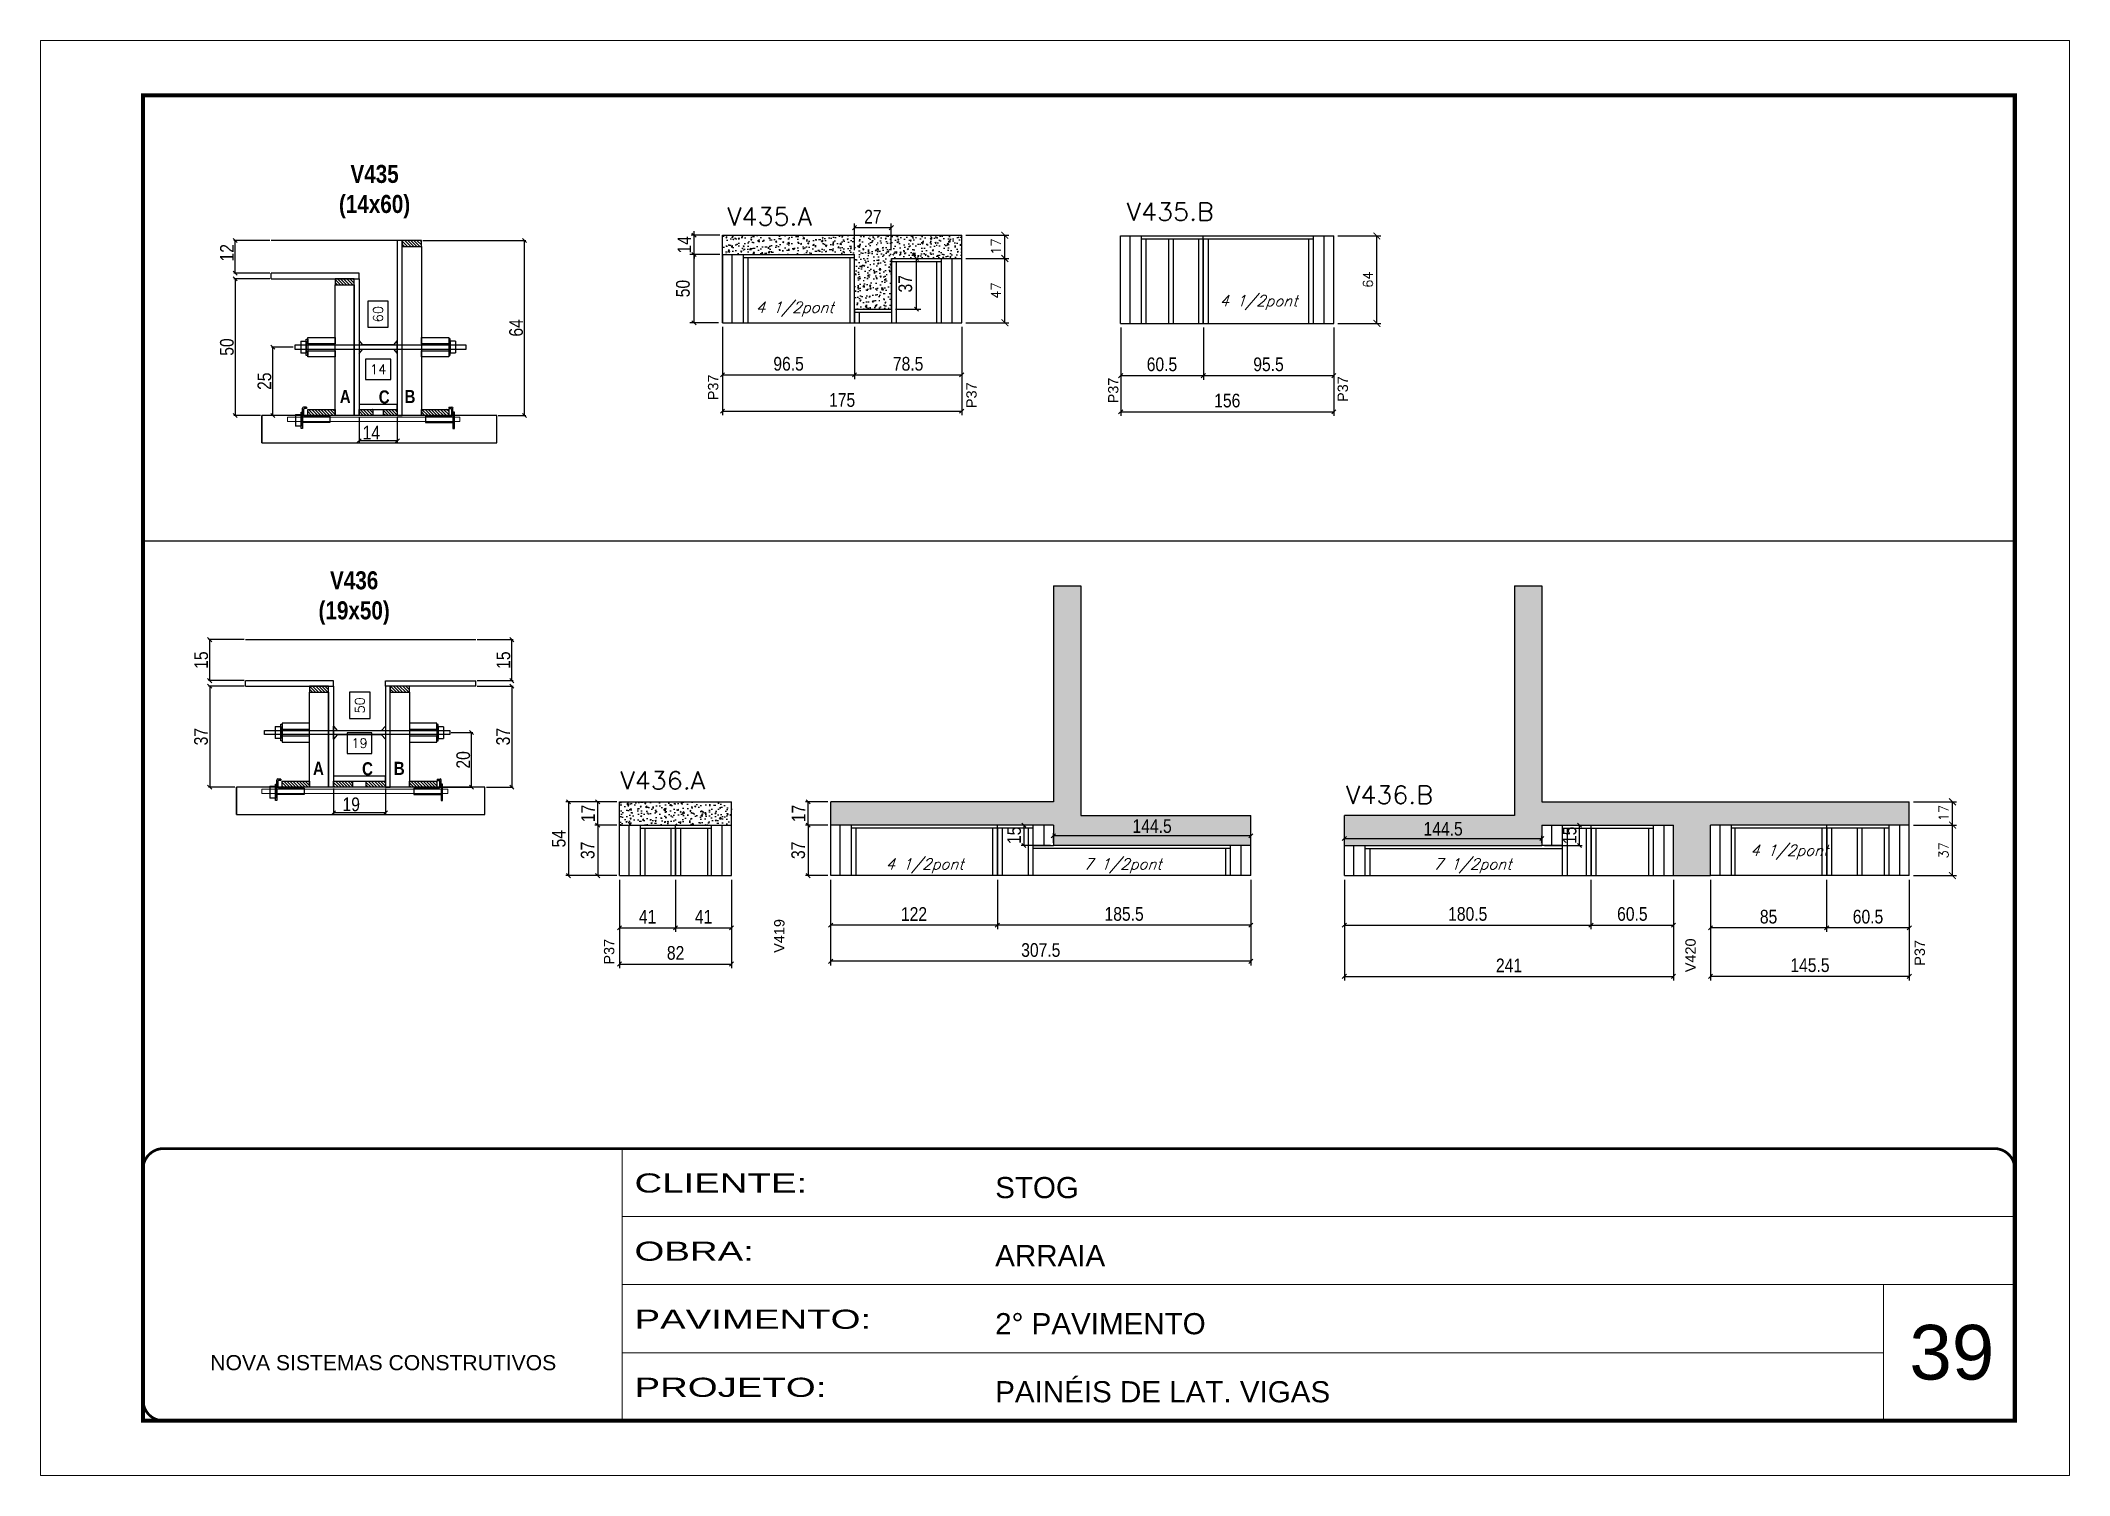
# Model space of a CAD drawing. Extents: x -3394 to 16474, y -5031 to 14397.
# Drawn here: x 7442 to 8927, y 3009 to 4059 of the extents above; entities that cross this region are included whole.
import ezdxf

# ---------------------------------------------------------------- set-up
doc = ezdxf.new("R2010")
doc.units = 0
doc.linetypes.add('CONTINUO', pattern=[0])
doc.linetypes.add('DASHED', pattern=[0.75, 0.5, -0.25])
doc.layers.get('0').update_dxf_attribs({"linetype": 'CONTINUOUS'})
doc.layers.get('Defpoints').update_dxf_attribs({"linetype": 'CONTINUOUS'})
for name, color, linetype in [('1HACHURA MADEIRAS', 1, 'CONTINUOUS'), ('barrote', 251, 'CONTINUOUS'), ('COTA', 241, 'CONTINUOUS'), ('Cota Seção (2x)', 4, 'CONTINUOUS'), ('detalhes', 4, 'CONTINUOUS'), ('NOMENCLATURA', 7, 'CONTINUOUS'), ('Painéis', 200, 'CONTINUOUS'), ('presilha', 1, 'CONTINUOUS'), ('SARR_2.2x10', 60, 'CONTINUOUS'), ('SARR_2.2x7', 40, 'CONTINUOUS'), ('SARR_3.5x7', 81, 'CONTINUOUS'), ('texto', 7, 'CONTINUOUS'), ('Tubo de PVC', 51, 'CONTINUOUS')]:
    doc.layers.add(name, color=color, linetype=linetype)
for name, color, linetype, lineweight in [('CARIMBO', 255, 'CONTINUOUS', 9), ('CONCRETO', 251, 'CONTINUOUS', 25), ('Folhas', 255, 'CONTINUOUS', 9), ('REAPROVEITAMENTO', 251, 'CONTINUOUS', 9), ('SARRAFO DE PRESSAO', 251, 'DASHED', 9), ('SCO-___-LAJ', 2, 'CONTINUOUS', 0), ('Texto Seção', 7, 'CONTINUOUS', 15)]:
    doc.layers.add(name, color=color, linetype=linetype, lineweight=lineweight)
doc.styles.add('ARIAL', font='arial.ttf')
doc.styles.add('COTA TECNICA', font='techl___.ttf', dxfattribs={"height": 10})
doc.styles.add('COTA TECNICA 2X', font='techl___.ttf', dxfattribs={"height": 10})
doc.styles.add('REGUA-120', font='ROMANS.shx', dxfattribs={"height": 15})
doc.styles.add('ROMANS', font='romans.shx')
doc.styles.add('TECNICA', font='techb___.ttf', dxfattribs={"height": 10})
doc.styles.add('Tecnologia', font='')
doc.styles.get('Tecnologia').set_extended_font_data('Forgotten Futurist')
doc.dimstyles.new('Cota Paínel', dxfattribs={"dimtxt": 7, "dimasz": 5, "dimexe": 3, "dimexo": 3, "dimgap": 3, "dimtad": 1, "dimdec": 1, "dimzin": 12, "dimdsep": 46, "dimtxsty": 'ROMANS', "dimblk": 'ARCHTICK', "dimcen": 0, "dimclrd": 4, "dimclre": 4, "dimclrt": 1, "dimadec": 1, "dimazin": 3, "dimtfac": 1, "dimtdec": 1, "dimtmove": 0, "dimatfit": 3, "dimldrblk": 'OBLIQUE', "dimfxl": 1, "dimtolj": 1, "dimtzin": 12, "dimarcsym": 0})
doc.dimstyles.new('Cota Seção interna', dxfattribs={"dimtxt": 7, "dimasz": 6, "dimexe": 0.18, "dimexo": 2, "dimgap": -4, "dimtad": 3, "dimdec": 1, "dimlfac": 0.5, "dimzin": 12, "dimdsep": 46, "dimtxsty": 'ROMANS', "dimblk": 'ARCHTICK', "dimcen": 0.09, "dimse1": 1, "dimse2": 1, "dimsd1": 1, "dimsd2": 1, "dimclrd": 180, "dimclre": 5, "dimclrt": 1, "dimadec": 0, "dimazin": 3, "dimtfac": 1, "dimtdec": 1, "dimtofl": 0, "dimtmove": 0, "dimatfit": 3, "dimldrblk": 'ARCHTICK', "dimfxl": 1, "dimtolj": 1, "dimtzin": 0, "dimarcsym": 0})
doc.dimstyles.new('PAINEL', dxfattribs={"dimtxt": 10, "dimasz": 3, "dimexe": 3, "dimexo": 3, "dimgap": 3, "dimtad": 1, "dimdec": 1, "dimzin": 12, "dimdsep": 46, "dimtxsty": 'COTA TECNICA', "dimblk1": 'OBLIQUE', "dimblk2": 'OBLIQUE', "dimsah": 1, "dimcen": 0.9, "dimclrd": 4, "dimclre": 4, "dimclrt": 240, "dimadec": 1, "dimazin": 3, "dimtfac": 1, "dimtdec": 1, "dimtmove": 0, "dimatfit": 3, "dimfxl": 1, "dimtolj": 1, "dimtzin": 12, "dimarcsym": 0})
doc.dimstyles.new('SECAO', dxfattribs={"dimscale": 0.333333, "dimtxt": 5, "dimasz": 9, "dimexe": 3, "dimexo": 3, "dimgap": 3, "dimtad": 1, "dimdec": 1, "dimlfac": 0.5, "dimzin": 12, "dimdsep": 46, "dimtxsty": 'COTA TECNICA 2X', "dimblk1": 'OBLIQUE', "dimblk2": 'OBLIQUE', "dimsah": 1, "dimcen": 0.9, "dimclrd": 4, "dimclre": 4, "dimclrt": 240, "dimadec": 1, "dimazin": 3, "dimtfac": 1, "dimtdec": 1, "dimtmove": 0, "dimatfit": 3, "dimfxl": 1, "dimtolj": 1, "dimtzin": 12, "dimarcsym": 0})

msp = doc.modelspace()

# ---------------------------------------------------------------- texts
at = {"layer": 'CARIMBO', "style": 'ARIAL'}
msp.add_text('39', height=40, dxfattribs=at).set_placement((8810.07, 3079.52))
at = {"layer": 'detalhes', "style": 'TECNICA'}
for s, p in [('A', (7661.21, 3794.09)), ('C', (7689.73, 3793.78)), ('B', (7708.6, 3794.09)), ('A', (7641.62, 3521.98)), ('C', (7677.51, 3521.67)), ('B', (7700.76, 3521.98))]:
    msp.add_text(s, height=9.6, dxfattribs=at).set_placement(p)
at = {"layer": 'NOMENCLATURA', "linetype": 'Continuous', "style": 'ARIAL'}
for s, p in [('P37', (7938.25, 3796.19)), ('P37', (8127.35, 3790.43)), ('P37', (8231.11, 3793.91)), ('P37', (8399.13, 3794.94)), ('V419', (7986.7, 3391.81)), ('P37', (7862.12, 3383.2)), ('V420', (8653.67, 3377.62)), ('P37', (8821.42, 3382.33))]:
    msp.add_text(s, height=7.567, rotation=90, dxfattribs=at).set_placement(p)
at = {"layer": 'NOMENCLATURA', "char_height": 13.2, "attachment_point": 2, "style": 'TECNICA'}
for s, insert in [('V435\\P(14x60)', (7686.67, 3968.42)), ('V436\\P(19x50)', (7671.72, 3671.03))]:
    msp.add_mtext_dynamic_manual_height_columns(s, width=13.2, gutter_width=1, heights=[0], dxfattribs=dict(at, insert=insert))
at = {"layer": 'texto', "color": 2, "char_height": 8, "attachment_point": 5, "style": 'ROMANS'}
for s, insert in [('{\\Q19;\\C256;4 1/2pont}', (7994.23, 3862.9)), ('{\\Q19;\\C256;4 1/2pont}', (8333.67, 3867.65)), ('{\\Q19;\\C256;4 1/2pont}', (8089.3, 3455.5)), ('{\\Q19;\\C256;7 1/2pont}', (8234.27, 3455.5)), ('{\\Q19;\\C256;7 1/2pont}', (8490.29, 3455.5)), ('{\\Q19;\\C256;4 1/2pont}', (8722.21, 3465.5))]:
    msp.add_mtext(s, dxfattribs=dict(at, insert=insert))
at = {"layer": 'Texto Seção', "style": 'REGUA-120', "width": 1.05}
for s, p in [('V435.A', (7944.78, 3924.16)), ('V435.B', (8237.22, 3927.62)), ('V436.A', (7866.62, 3511.46)), ('V436.B', (8397.7, 3500.92))]:
    msp.add_text(s, height=13, dxfattribs=at).set_placement(p)

# ---------------------------------------------------------------- blocks, each defined once
blk = doc.blocks.new('9999999999')
at = {"color": 30, "linetype": 'CONTINUO'}
for p, q in [((98564.6, 34230.2), (98564.6, 34429.4)), ((98564.6, 34379.6), (99584, 34379.6)), ((98564.6, 34329.8), (99488, 34329.8)), ((99584, 34329.8), (99488, 34329.8)), ((99488, 34329.8), (99488, 34230.2)), ((98564.6, 34280), (99488, 34280))]:
    blk.add_line(p, q, dxfattribs=at)
at = {"color": 30, "linetype": 'CONTINUO', "const_width": 2}
blk.add_lwpolyline([(99584, 34230.2), (99584, 34414.4, 0.414214), (99569, 34429.4), (98229, 34429.4, 0.414214), (98214, 34414.4), (98214, 34245.2, 0.414214), (98229, 34230.2), (99584, 34230.2)], format="xyb", dxfattribs=at)
at = {"layer": 'Folhas'}
blk.add_lwpolyline([(98139, 34190.2), (99624, 34190.2), (99624, 35240.2), (98139, 35240.2)], close=True, dxfattribs=at)
at = {"layer": 'Folhas', "color": 30, "const_width": 3}
blk.add_lwpolyline([(98214, 34230.2), (99584, 34230.2), (99584, 35200.2), (98214, 35200.2)], close=True, dxfattribs=at)
at = {"color": 7, "linetype": 'Continuous', "ltscale": 5, "style": 'ARIAL'}
for s, height, p in [('STOG', 15.48, (98837.7, 34393.1)), ('ARRAIA', 15.48, (98837.7, 34343.3)), ('2° PAVIMENTO', 15.483, (98837.7, 34293.5)), ('NOVA SISTEMAS CONSTRUTIVOS', 11.059, (98263.2, 34267.2)), ('PAINÉIS DE LAT. VIGAS', 15.483, (98837.7, 34243.7))]:
    blk.add_text(s, height=height, dxfattribs=at).set_placement(p)
at = {"layer": 'Folhas', "color": 7, "style": 'Tecnologia', "width": 1.5}
for s, p in [('CLIENTE:', (98573.7, 34397.2)), ('OBRA:', (98573.7, 34347.3)), ('PAVIMENTO:', (98573.7, 34297.5)), ('PROJETO:', (98573.7, 34247.7))]:
    blk.add_text(s, height=14, dxfattribs=at).set_placement(p)
blk = doc.blocks.new('_Oblique')
at = {"color": 0, "linetype": 'ByBlock', "lineweight": -2}
blk.add_line((-0.5, -0.5), (0.5, 0.5), dxfattribs=at)
blk = doc.blocks.new('*D1476')
at = {"layer": 'COTA', "color": 4, "linetype": 'ByBlock', "lineweight": -2, "transparency": 16777216}
for p, q in [((8232.8, 3849.4), (8232.8, 3811.2)), ((8293.3, 3849.4), (8293.3, 3811.2)), ((8232.8, 3814.2), (8293.3, 3814.2))]:
    blk.add_line(p, q, dxfattribs=at)
at = {"layer": 'Defpoints', "color": 0, "linetype": 'ByBlock', "transparency": 16777216}
for p in [(8232.8, 3852.4), (8293.3, 3852.4), (8293.3, 3814.2)]:
    blk.add_point(p, dxfattribs=at)
at = {"layer": 'COTA', "color": 4, "linetype": 'ByBlock', "lineweight": -2, "transparency": 16777216, "xscale": 3, "yscale": 3, "zscale": 3, "rotation": 180}
blk.add_blockref('_Oblique', (8232.8, 3814.2), dxfattribs=at)
at = {"layer": 'COTA', "color": 4, "linetype": 'ByBlock', "lineweight": -2, "transparency": 16777216, "xscale": 3, "yscale": 3, "zscale": 3}
blk.add_blockref('_Oblique', (8293.3, 3814.2), dxfattribs=at)
at = {"layer": 'COTA', "color": 240, "linetype": 'ByBlock', "transparency": 16777216, "insert": (8263, 3822.4), "char_height": 10, "attachment_point": 5, "style": 'COTA TECNICA'}
blk.add_mtext('\\A1;60.5', dxfattribs=at)
blk = doc.blocks.new('*D1477')
at = {"layer": 'COTA', "color": 4, "linetype": 'ByBlock', "lineweight": -2, "transparency": 16777216}
for p, q in [((8293.3, 3849.4), (8293.3, 3811.2)), ((8388.8, 3849.4), (8388.8, 3811.2)), ((8293.3, 3814.2), (8388.8, 3814.2))]:
    blk.add_line(p, q, dxfattribs=at)
at = {"layer": 'Defpoints', "color": 0, "linetype": 'ByBlock', "transparency": 16777216}
for p in [(8293.3, 3852.4), (8388.8, 3852.4), (8388.8, 3814.2)]:
    blk.add_point(p, dxfattribs=at)
at = {"layer": 'COTA', "color": 4, "linetype": 'ByBlock', "lineweight": -2, "transparency": 16777216, "xscale": 3, "yscale": 3, "zscale": 3, "rotation": 180}
blk.add_blockref('_Oblique', (8293.3, 3814.2), dxfattribs=at)
at = {"layer": 'COTA', "color": 4, "linetype": 'ByBlock', "lineweight": -2, "transparency": 16777216, "xscale": 3, "yscale": 3, "zscale": 3}
blk.add_blockref('_Oblique', (8388.8, 3814.2), dxfattribs=at)
at = {"layer": 'COTA', "color": 240, "linetype": 'ByBlock', "transparency": 16777216, "insert": (8341, 3822.4), "char_height": 10, "attachment_point": 5, "style": 'COTA TECNICA'}
blk.add_mtext('\\A1;95.5', dxfattribs=at)
blk = doc.blocks.new('*D1637')
at = {"layer": 'COTA', "color": 4, "linetype": 'ByBlock', "lineweight": -2, "transparency": 16777216}
for p, q in [((8232.8, 3849.4), (8232.8, 3784.7)), ((8388.8, 3849.4), (8388.8, 3784.7)), ((8232.8, 3787.7), (8388.8, 3787.7))]:
    blk.add_line(p, q, dxfattribs=at)
at = {"layer": 'Defpoints', "color": 0, "linetype": 'ByBlock', "transparency": 16777216}
for p in [(8232.8, 3852.4), (8388.8, 3852.4), (8388.8, 3787.7)]:
    blk.add_point(p, dxfattribs=at)
at = {"layer": 'COTA', "color": 4, "linetype": 'ByBlock', "lineweight": -2, "transparency": 16777216, "xscale": 3, "yscale": 3, "zscale": 3, "rotation": 180}
blk.add_blockref('_Oblique', (8232.8, 3787.7), dxfattribs=at)
at = {"layer": 'COTA', "color": 4, "linetype": 'ByBlock', "lineweight": -2, "transparency": 16777216, "xscale": 3, "yscale": 3, "zscale": 3}
blk.add_blockref('_Oblique', (8388.8, 3787.7), dxfattribs=at)
at = {"layer": 'COTA', "color": 240, "linetype": 'ByBlock', "transparency": 16777216, "insert": (8310.8, 3795.9), "char_height": 10, "attachment_point": 5, "style": 'COTA TECNICA'}
blk.add_mtext('\\A1;156', dxfattribs=at)
blk = doc.blocks.new('_ArchTick')
at = {"color": 0, "linetype": 'ByBlock', "const_width": 0.15}
blk.add_lwpolyline([(-0.5, -0.5), (0.5, 0.5)], dxfattribs=at)
blk = doc.blocks.new('*D1478')
at = {"layer": 'COTA', "color": 4, "lineweight": -2, "transparency": 16777216}
for p, q in [((8391.8, 3916.4), (8423.3, 3916.4)), ((8420.3, 3852.4), (8420.3, 3916.4)), ((8391.8, 3852.4), (8423.3, 3852.4))]:
    blk.add_line(p, q, dxfattribs=at)
at = {"layer": 'Defpoints', "color": 0, "transparency": 16777216}
for p in [(8388.8, 3916.4), (8420.3, 3916.4), (8388.8, 3852.4)]:
    blk.add_point(p, dxfattribs=at)
at = {"layer": 'COTA', "color": 4, "lineweight": -2, "transparency": 16777216, "xscale": 5, "yscale": 5, "zscale": 5}
for p, rotation in [((8420.3, 3916.4), 90), ((8420.3, 3852.4), 270)]:
    blk.add_blockref('_ArchTick', p, dxfattribs=dict(at, rotation=rotation))
at = {"layer": 'COTA', "color": 1, "transparency": 16777216, "insert": (8413.8, 3884.4), "char_height": 7, "attachment_point": 5, "rotation": 90, "style": 'ROMANS'}
blk.add_mtext('\\A1;64', dxfattribs=at)
blk = doc.blocks.new('*D1479')
at = {"layer": 'COTA', "color": 4, "lineweight": -2, "transparency": 16777216}
for p, q in [((7675.3, 3784.1), (7675.3, 3765.4)), ((7703.3, 3784.1), (7703.3, 3765.4)), ((7703.3, 3766.4), (7675.3, 3766.4))]:
    blk.add_line(p, q, dxfattribs=at)
at = {"layer": 'Defpoints', "color": 0, "transparency": 16777216}
for p in [(7675.3, 3785.1), (7703.3, 3785.1), (7675.3, 3766.4)]:
    blk.add_point(p, dxfattribs=at)
at = {"layer": 'COTA', "color": 4, "lineweight": -2, "transparency": 16777216, "xscale": 3, "yscale": 3, "zscale": 3, "rotation": 180}
blk.add_blockref('_Oblique', (7675.3, 3766.4), dxfattribs=at)
at = {"layer": 'COTA', "color": 4, "lineweight": -2, "transparency": 16777216, "xscale": 3, "yscale": 3, "zscale": 3}
blk.add_blockref('_Oblique', (7703.3, 3766.4), dxfattribs=at)
at = {"layer": 'COTA', "color": 240, "transparency": 16777216, "insert": (7684.3, 3772.5), "char_height": 10, "attachment_point": 5, "style": 'COTA TECNICA 2X'}
blk.add_mtext('\\A1;14', dxfattribs=at)
blk = doc.blocks.new('PRESILHA METÁLICA 1')
at = {"layer": 'presilha'}
for p, q in [((0, 13), (6, 13)), ((0, 13), (0, 0)), ((6, 0), (0, 0)), ((6, 15.5), (7.5, 15.5)), ((6, -2.5), (6, 15.5)), ((6, 13), (6, 0)), ((7.5, 10.6), (7.5, 19.9)), ((7.5, 15.5), (7.5, -2.5)), ((37.5, 4.1), (7.5, 4.1)), ((12, 21), (8.6, 21)), ((9, 11.6), (9, 18.9)), ((12, 19.5), (9.6, 19.5)), ((37.5, 11), (9.6, 11)), ((12, 21), (12, 19.5)), ((37.5, 11), (37.5, 4.1)), ((7.5, -2.5), (6, -2.5))]:
    blk.add_line(p, q, dxfattribs=at)
for centre, radius, start, end in [((8.6, 19.9), 1.14, 90, 180), ((9.6, 18.9), 0.57, 90, 180), ((9.6, 11.6), 0.57, 180, 270)]:
    blk.add_arc(centre, radius, start, end, dxfattribs=at)
blk = doc.blocks.new('PRESILHA METÁLICA 2')
at = {"layer": 'presilha'}
for p, q in [((-5.2, 23.5), (-5.2, 22)), ((-5.2, 23.5), (-1.9, 23.5)), ((-0.8, 14.6), (-0.8, 22.4)), ((-30.8, 13.5), (-30.8, 6.6)), ((-30.8, 13.5), (-2.8, 13.5)), ((-30.8, 6.6), (-0.8, 6.6)), ((-5.2, 22), (-2.8, 22)), ((-2.2, 14.1), (-2.2, 21.4)), ((0.8, 18), (-0.8, 18)), ((-0.8, 18), (-0.8, 0)), ((-0.8, 0), (0.8, 0)), ((0.8, 0), (0.8, 18))]:
    blk.add_line(p, q, dxfattribs=at)
for centre, radius, start, end in [((-1.9, 22.4), 1.14, 0, 90), ((-2.8, 21.4), 0.57, 0, 90), ((-2.8, 14.1), 0.57, 270, 0)]:
    blk.add_arc(centre, radius, start, end, dxfattribs=at)
blk = doc.blocks.new('*D1480')
at = {"layer": 'COTA', "color": 4, "lineweight": -2, "transparency": 16777216}
for p, q in [((7610, 3885.1), (7583.7, 3885.1)), ((7584.7, 3885.1), (7584.7, 3785.1)), ((7603.3, 3785.1), (7583.7, 3785.1))]:
    blk.add_line(p, q, dxfattribs=at)
at = {"layer": 'Defpoints', "color": 0, "transparency": 16777216}
for p in [(7611, 3885.1), (7584.7, 3785.1), (7604.3, 3785.1)]:
    blk.add_point(p, dxfattribs=at)
at = {"layer": 'COTA', "color": 4, "lineweight": -2, "transparency": 16777216, "xscale": 3, "yscale": 3, "zscale": 3}
for p, rotation in [((7584.7, 3885.1), 90), ((7584.7, 3785.1), 270)]:
    blk.add_blockref('_Oblique', p, dxfattribs=dict(at, rotation=rotation))
at = {"layer": 'COTA', "color": 240, "transparency": 16777216, "insert": (7578.6, 3835.1), "char_height": 10, "attachment_point": 5, "rotation": 90, "style": 'COTA TECNICA 2X'}
blk.add_mtext('\\A1;50', dxfattribs=at)
blk = doc.blocks.new('*D1481')
at = {"layer": 'Cota Seção (2x)', "color": 180, "lineweight": -2, "transparency": 16777216}
for p, q in [((7696.7, 3868.7), (7681.7, 3868.7)), ((7681.7, 3868.7), (7681.7, 3849.7)), ((7696.7, 3849.7), (7696.7, 3868.7)), ((7681.7, 3849.7), (7696.7, 3849.7))]:
    blk.add_line(p, q, dxfattribs=at)
at = {"layer": 'Defpoints', "color": 0, "transparency": 16777216}
for p in [(7700.7, 3913.1), (7703.3, 3913.1), (7695.9, 3793.1)]:
    blk.add_point(p, dxfattribs=at)
at = {"layer": 'Cota Seção (2x)', "color": 1, "transparency": 16777216, "insert": (7689.2, 3859.2), "char_height": 7, "attachment_point": 5, "rotation": 90, "style": 'ROMANS'}
blk.add_mtext('\\A1;60', dxfattribs=at)
blk = doc.blocks.new('*D1482')
at = {"layer": 'COTA', "color": 4, "lineweight": -2, "transparency": 16777216}
for p, q in [((7610, 3913.1), (7583.7, 3913.1)), ((7584.7, 3889.1), (7584.7, 3913.1)), ((7610, 3889.1), (7583.7, 3889.1))]:
    blk.add_line(p, q, dxfattribs=at)
at = {"layer": 'Defpoints', "color": 0, "transparency": 16777216}
for p in [(7584.7, 3913.1), (7611, 3913.1), (7611, 3889.1)]:
    blk.add_point(p, dxfattribs=at)
at = {"layer": 'COTA', "color": 4, "lineweight": -2, "transparency": 16777216, "xscale": 3, "yscale": 3, "zscale": 3}
for p, rotation in [((7584.7, 3913.1), 90), ((7584.7, 3889.1), 270)]:
    blk.add_blockref('_Oblique', p, dxfattribs=dict(at, rotation=rotation))
at = {"layer": 'COTA', "color": 240, "transparency": 16777216, "insert": (7578.6, 3904.1), "char_height": 10, "attachment_point": 5, "rotation": 90, "style": 'COTA TECNICA 2X'}
blk.add_mtext('\\A1;12', dxfattribs=at)
blk = doc.blocks.new('*D1483')
at = {"layer": 'COTA', "color": 4, "lineweight": -2, "transparency": 16777216}
for p, q in [((7721.9, 3913.1), (7797.4, 3913.1)), ((7796.4, 3785.1), (7796.4, 3913.1)), ((7777.2, 3785.1), (7797.4, 3785.1))]:
    blk.add_line(p, q, dxfattribs=at)
at = {"layer": 'Defpoints', "color": 0, "transparency": 16777216}
for p in [(7720.9, 3913.1), (7796.4, 3913.1), (7776.2, 3785.1)]:
    blk.add_point(p, dxfattribs=at)
at = {"layer": 'COTA', "color": 4, "lineweight": -2, "transparency": 16777216, "xscale": 3, "yscale": 3, "zscale": 3}
for p, rotation in [((7796.4, 3913.1), 90), ((7796.4, 3785.1), 270)]:
    blk.add_blockref('_Oblique', p, dxfattribs=dict(at, rotation=rotation))
at = {"layer": 'COTA', "color": 240, "transparency": 16777216, "insert": (7790.3, 3849.1), "char_height": 10, "attachment_point": 5, "rotation": 90, "style": 'COTA TECNICA 2X'}
blk.add_mtext('\\A1;64', dxfattribs=at)
blk = doc.blocks.new('*D1484')
at = {"layer": 'COTA', "color": 4, "lineweight": -2, "transparency": 16777216}
for p, q in [((7627.2, 3835.1), (7611.2, 3835.1)), ((7612.2, 3785.1), (7612.2, 3835.1)), ((7636.7, 3785.1), (7611.2, 3785.1))]:
    blk.add_line(p, q, dxfattribs=at)
at = {"layer": 'Defpoints', "color": 0, "transparency": 16777216}
for p in [(7612.2, 3835.1), (7628.2, 3835.1), (7637.7, 3785.1)]:
    blk.add_point(p, dxfattribs=at)
at = {"layer": 'COTA', "color": 4, "lineweight": -2, "transparency": 16777216, "xscale": 3, "yscale": 3, "zscale": 3}
for p, rotation in [((7612.2, 3835.1), 90), ((7612.2, 3785.1), 270)]:
    blk.add_blockref('_Oblique', p, dxfattribs=dict(at, rotation=rotation))
at = {"layer": 'COTA', "color": 240, "transparency": 16777216, "insert": (7606.1, 3810.1), "char_height": 10, "attachment_point": 5, "rotation": 90, "style": 'COTA TECNICA 2X'}
blk.add_mtext('\\A1;25', dxfattribs=at)
blk = doc.blocks.new('*D1638')
at = {"layer": 'Cota Seção (2x)', "color": 180, "lineweight": -2, "transparency": 16777216}
for p, q in [((7698.6, 3826.3), (7680, 3826.3)), ((7680, 3826.3), (7680, 3811.3)), ((7698.6, 3811.3), (7698.6, 3826.3)), ((7680, 3811.3), (7698.6, 3811.3))]:
    blk.add_line(p, q, dxfattribs=at)
at = {"layer": 'Defpoints', "color": 0, "transparency": 16777216}
for p in [(7703.3, 3807.3), (7675.3, 3793.1), (7703.3, 3793.1)]:
    blk.add_point(p, dxfattribs=at)
at = {"layer": 'Cota Seção (2x)', "color": 1, "transparency": 16777216, "insert": (7689.3, 3818.8), "char_height": 7, "attachment_point": 5, "style": 'ROMANS'}
blk.add_mtext('\\A1;14', dxfattribs=at)
blk = doc.blocks.new('*D1485')
at = {"layer": 'COTA', "color": 4, "linetype": 'ByBlock', "lineweight": -2, "transparency": 16777216}
for p, q in [((7941.4, 3849.9), (7941.4, 3811.7)), ((8037.9, 3849.9), (8037.9, 3811.7)), ((7941.4, 3814.7), (8037.9, 3814.7))]:
    blk.add_line(p, q, dxfattribs=at)
at = {"layer": 'Defpoints', "color": 0, "linetype": 'ByBlock', "transparency": 16777216}
for p in [(7941.4, 3852.9), (8037.9, 3852.9), (8037.9, 3814.7)]:
    blk.add_point(p, dxfattribs=at)
at = {"layer": 'COTA', "color": 4, "linetype": 'ByBlock', "lineweight": -2, "transparency": 16777216, "xscale": 3, "yscale": 3, "zscale": 3, "rotation": 180}
blk.add_blockref('_Oblique', (7941.4, 3814.7), dxfattribs=at)
at = {"layer": 'COTA', "color": 4, "linetype": 'ByBlock', "lineweight": -2, "transparency": 16777216, "xscale": 3, "yscale": 3, "zscale": 3}
blk.add_blockref('_Oblique', (8037.9, 3814.7), dxfattribs=at)
at = {"layer": 'COTA', "color": 240, "linetype": 'ByBlock', "transparency": 16777216, "insert": (7989.7, 3822.8), "char_height": 10, "attachment_point": 5, "style": 'COTA TECNICA'}
blk.add_mtext('\\A1;96.5', dxfattribs=at)
blk = doc.blocks.new('*D1486')
at = {"layer": 'COTA', "color": 4, "linetype": 'ByBlock', "lineweight": -2, "transparency": 16777216}
for p, q in [((8037.9, 3849.9), (8037.9, 3811.7)), ((8116.4, 3849.9), (8116.4, 3811.7)), ((8037.9, 3814.7), (8116.4, 3814.7))]:
    blk.add_line(p, q, dxfattribs=at)
at = {"layer": 'Defpoints', "color": 0, "linetype": 'ByBlock', "transparency": 16777216}
for p in [(8037.9, 3852.9), (8116.4, 3852.9), (8116.4, 3814.7)]:
    blk.add_point(p, dxfattribs=at)
at = {"layer": 'COTA', "color": 4, "linetype": 'ByBlock', "lineweight": -2, "transparency": 16777216, "xscale": 3, "yscale": 3, "zscale": 3, "rotation": 180}
blk.add_blockref('_Oblique', (8037.9, 3814.7), dxfattribs=at)
at = {"layer": 'COTA', "color": 4, "linetype": 'ByBlock', "lineweight": -2, "transparency": 16777216, "xscale": 3, "yscale": 3, "zscale": 3}
blk.add_blockref('_Oblique', (8116.4, 3814.7), dxfattribs=at)
at = {"layer": 'COTA', "color": 240, "linetype": 'ByBlock', "transparency": 16777216, "insert": (8077.2, 3822.8), "char_height": 10, "attachment_point": 5, "style": 'COTA TECNICA'}
blk.add_mtext('\\A1;78.5', dxfattribs=at)
blk = doc.blocks.new('*D1639')
at = {"layer": 'COTA', "color": 4, "linetype": 'ByBlock', "lineweight": -2, "transparency": 16777216}
for p, q in [((7941.4, 3849.9), (7941.4, 3785.2)), ((8116.4, 3849.9), (8116.4, 3785.2)), ((7941.4, 3788.2), (8116.4, 3788.2))]:
    blk.add_line(p, q, dxfattribs=at)
at = {"layer": 'Defpoints', "color": 0, "linetype": 'ByBlock', "transparency": 16777216}
for p in [(7941.4, 3852.9), (8116.4, 3852.9), (8116.4, 3788.2)]:
    blk.add_point(p, dxfattribs=at)
at = {"layer": 'COTA', "color": 4, "linetype": 'ByBlock', "lineweight": -2, "transparency": 16777216, "xscale": 3, "yscale": 3, "zscale": 3, "rotation": 180}
blk.add_blockref('_Oblique', (7941.4, 3788.2), dxfattribs=at)
at = {"layer": 'COTA', "color": 4, "linetype": 'ByBlock', "lineweight": -2, "transparency": 16777216, "xscale": 3, "yscale": 3, "zscale": 3}
blk.add_blockref('_Oblique', (8116.4, 3788.2), dxfattribs=at)
at = {"layer": 'COTA', "color": 240, "linetype": 'ByBlock', "transparency": 16777216, "insert": (8028.9, 3796.3), "char_height": 10, "attachment_point": 5, "style": 'COTA TECNICA'}
blk.add_mtext('\\A1;175', dxfattribs=at)
blk = doc.blocks.new('*D1487')
at = {"layer": 'COTA', "color": 4, "lineweight": -2, "transparency": 16777216}
for p, q in [((8119.4, 3899.9), (8151, 3899.9)), ((8148, 3852.9), (8148, 3899.9)), ((8119.4, 3852.9), (8151, 3852.9))]:
    blk.add_line(p, q, dxfattribs=at)
at = {"layer": 'Defpoints', "color": 0, "transparency": 16777216}
for p in [(8116.4, 3899.9), (8148, 3899.9), (8116.4, 3852.9)]:
    blk.add_point(p, dxfattribs=at)
at = {"layer": 'COTA', "color": 4, "lineweight": -2, "transparency": 16777216, "xscale": 5, "yscale": 5, "zscale": 5}
for p, rotation in [((8148, 3899.9), 90), ((8148, 3852.9), 270)]:
    blk.add_blockref('_ArchTick', p, dxfattribs=dict(at, rotation=rotation))
at = {"layer": 'COTA', "color": 1, "transparency": 16777216, "insert": (8141.5, 3876.4), "char_height": 7, "attachment_point": 5, "rotation": 90, "style": 'ROMANS'}
blk.add_mtext('\\A1;47', dxfattribs=at)
blk = doc.blocks.new('*D1488')
at = {"layer": 'COTA', "color": 4, "lineweight": -2, "transparency": 16777216}
for p, q in [((8119.4, 3916.9), (8151, 3916.9)), ((8148, 3899.9), (8148, 3916.9)), ((8119.4, 3899.9), (8151, 3899.9))]:
    blk.add_line(p, q, dxfattribs=at)
at = {"layer": 'Defpoints', "color": 0, "transparency": 16777216}
for p in [(8116.4, 3916.9), (8148, 3916.9), (8116.4, 3899.9)]:
    blk.add_point(p, dxfattribs=at)
at = {"layer": 'COTA', "color": 4, "lineweight": -2, "transparency": 16777216, "xscale": 5, "yscale": 5, "zscale": 5}
for p, rotation in [((8148, 3916.9), 90), ((8148, 3899.9), 270)]:
    blk.add_blockref('_ArchTick', p, dxfattribs=dict(at, rotation=rotation))
at = {"layer": 'COTA', "color": 1, "transparency": 16777216, "insert": (8141.5, 3908.6), "char_height": 7, "attachment_point": 5, "rotation": 90, "style": 'ROMANS'}
blk.add_mtext('\\A1;17', dxfattribs=at)
blk = doc.blocks.new('*D1640')
at = {"layer": 'COTA', "color": 4, "lineweight": -2, "transparency": 16777216}
for p, q in [((8067.9, 3899.9), (8086.4, 3899.9)), ((8083.4, 3862.9), (8083.4, 3899.9)), ((8067.9, 3862.9), (8086.4, 3862.9))]:
    blk.add_line(p, q, dxfattribs=at)
at = {"layer": 'Defpoints', "color": 0, "transparency": 16777216}
for p in [(8064.9, 3899.9), (8083.4, 3899.9), (8064.9, 3862.9)]:
    blk.add_point(p, dxfattribs=at)
at = {"layer": 'COTA', "color": 4, "lineweight": -2, "transparency": 16777216, "xscale": 3, "yscale": 3, "zscale": 3}
for p, rotation in [((8083.4, 3899.9), 90), ((8083.4, 3862.9), 270)]:
    blk.add_blockref('_Oblique', p, dxfattribs=dict(at, rotation=rotation))
at = {"layer": 'COTA', "color": 240, "transparency": 16777216, "insert": (8075.2, 3881.4), "char_height": 10, "attachment_point": 5, "rotation": 90, "style": 'COTA TECNICA'}
blk.add_mtext('\\A1;37', dxfattribs=at)
blk = doc.blocks.new('*D1641')
at = {"layer": 'COTA', "color": 4, "lineweight": -2, "transparency": 16777216}
for p, q in [((8037.9, 3905.9), (8037.9, 3925.5)), ((8037.9, 3922.5), (8064.9, 3922.5)), ((8064.9, 3905.9), (8064.9, 3925.5))]:
    blk.add_line(p, q, dxfattribs=at)
at = {"layer": 'Defpoints', "color": 0, "transparency": 16777216}
for p in [(8064.9, 3922.5), (8037.9, 3902.9), (8064.9, 3902.9)]:
    blk.add_point(p, dxfattribs=at)
at = {"layer": 'COTA', "color": 4, "lineweight": -2, "transparency": 16777216, "xscale": 3, "yscale": 3, "zscale": 3, "rotation": 180}
blk.add_blockref('_Oblique', (8037.9, 3922.5), dxfattribs=at)
at = {"layer": 'COTA', "color": 4, "lineweight": -2, "transparency": 16777216, "xscale": 3, "yscale": 3, "zscale": 3}
blk.add_blockref('_Oblique', (8064.9, 3922.5), dxfattribs=at)
at = {"layer": 'COTA', "color": 240, "transparency": 16777216, "insert": (8051.4, 3930.5), "char_height": 10, "attachment_point": 5, "style": 'COTA TECNICA'}
blk.add_mtext('\\A1;27', dxfattribs=at)
blk = doc.blocks.new('*D1642')
at = {"layer": 'COTA', "color": 4, "lineweight": -2, "transparency": 16777216}
for p, q in [((7938.4, 3902.9), (7917.5, 3902.9)), ((7920.5, 3852.9), (7920.5, 3902.9)), ((7938.4, 3852.9), (7917.5, 3852.9))]:
    blk.add_line(p, q, dxfattribs=at)
at = {"layer": 'Defpoints', "color": 0, "transparency": 16777216}
for p in [(7920.5, 3902.9), (7941.4, 3902.9), (7941.4, 3852.9)]:
    blk.add_point(p, dxfattribs=at)
at = {"layer": 'COTA', "color": 4, "lineweight": -2, "transparency": 16777216, "xscale": 3, "yscale": 3, "zscale": 3}
for p, rotation in [((7920.5, 3902.9), 90), ((7920.5, 3852.9), 270)]:
    blk.add_blockref('_Oblique', p, dxfattribs=dict(at, rotation=rotation))
at = {"layer": 'COTA', "color": 240, "transparency": 16777216, "insert": (7912.4, 3877.9), "char_height": 10, "attachment_point": 5, "rotation": 90, "style": 'COTA TECNICA'}
blk.add_mtext('\\A1;50', dxfattribs=at)
blk = doc.blocks.new('*D1489')
at = {"layer": 'COTA', "color": 4, "linetype": 'Continuous', "lineweight": -2, "transparency": 16777216}
for p, q in [((7939.4, 3916.9), (7918.5, 3916.9)), ((7920.5, 3916.9), (7920.5, 3919.9)), ((7920.5, 3902.9), (7920.5, 3916.9)), ((7939.4, 3902.9), (7918.5, 3902.9)), ((7920.5, 3902.9), (7920.5, 3899.9))]:
    blk.add_line(p, q, dxfattribs=at)
at = {"layer": 'Defpoints', "color": 0, "linetype": 'Continuous', "transparency": 16777216}
for p in [(7920.5, 3916.9), (7941.4, 3916.9), (7941.4, 3902.9)]:
    blk.add_point(p, dxfattribs=at)
at = {"layer": 'COTA', "color": 4, "linetype": 'Continuous', "lineweight": -2, "transparency": 16777216, "xscale": 3, "yscale": 3, "zscale": 3}
for p, rotation in [((7920.5, 3916.9), 270), ((7920.5, 3902.9), 90)]:
    blk.add_blockref('_Oblique', p, dxfattribs=dict(at, rotation=rotation))
at = {"layer": 'COTA', "color": 240, "linetype": 'Continuous', "transparency": 16777216, "insert": (7913.4, 3909.9), "char_height": 10, "attachment_point": 5, "rotation": 90, "style": 'COTA TECNICA'}
blk.add_mtext('\\A1;14', dxfattribs=at)
blk = doc.blocks.new('*D1490')
at = {"layer": 'COTA', "color": 4, "lineweight": -2, "transparency": 16777216}
for p, q in [((7656.6, 3512), (7656.6, 3493.3)), ((7694.6, 3512), (7694.6, 3493.3)), ((7694.6, 3494.3), (7656.6, 3494.3))]:
    blk.add_line(p, q, dxfattribs=at)
at = {"layer": 'Defpoints', "color": 0, "transparency": 16777216}
for p in [(7656.6, 3513), (7694.6, 3513), (7656.6, 3494.3)]:
    blk.add_point(p, dxfattribs=at)
at = {"layer": 'COTA', "color": 4, "lineweight": -2, "transparency": 16777216, "xscale": 3, "yscale": 3, "zscale": 3, "rotation": 180}
blk.add_blockref('_Oblique', (7656.6, 3494.3), dxfattribs=at)
at = {"layer": 'COTA', "color": 4, "lineweight": -2, "transparency": 16777216, "xscale": 3, "yscale": 3, "zscale": 3}
blk.add_blockref('_Oblique', (7694.6, 3494.3), dxfattribs=at)
at = {"layer": 'COTA', "color": 240, "transparency": 16777216, "insert": (7669.6, 3500.4), "char_height": 10, "attachment_point": 5, "style": 'COTA TECNICA 2X'}
blk.add_mtext('\\A1;19', dxfattribs=at)
blk = doc.blocks.new('*D1491')
at = {"layer": 'COTA', "color": 4, "lineweight": -2, "transparency": 16777216}
for p, q in [((7591.3, 3587), (7565, 3587)), ((7566, 3587), (7566, 3513)), ((7584.5, 3513), (7565, 3513))]:
    blk.add_line(p, q, dxfattribs=at)
at = {"layer": 'Defpoints', "color": 0, "transparency": 16777216}
for p in [(7592.3, 3587), (7566, 3513), (7585.5, 3513)]:
    blk.add_point(p, dxfattribs=at)
at = {"layer": 'COTA', "color": 4, "lineweight": -2, "transparency": 16777216, "xscale": 3, "yscale": 3, "zscale": 3}
for p, rotation in [((7566, 3587), 90), ((7566, 3513), 270)]:
    blk.add_blockref('_Oblique', p, dxfattribs=dict(at, rotation=rotation))
at = {"layer": 'COTA', "color": 240, "transparency": 16777216, "insert": (7559.7, 3550), "char_height": 10, "attachment_point": 5, "rotation": 90, "style": 'COTA TECNICA 2X'}
blk.add_mtext('\\A1;37', dxfattribs=at)
blk = doc.blocks.new('*D1492')
at = {"layer": 'Cota Seção (2x)', "color": 180, "lineweight": -2, "transparency": 16777216}
for p, q in [((7683.4, 3582.5), (7668.4, 3582.5)), ((7668.4, 3582.5), (7668.4, 3563.2)), ((7683.4, 3563.2), (7683.4, 3582.5)), ((7668.4, 3563.2), (7683.4, 3563.2))]:
    blk.add_line(p, q, dxfattribs=at)
at = {"layer": 'Defpoints', "color": 0, "transparency": 16777216}
for p in [(7687.4, 3621), (7694.6, 3621), (7687.2, 3521)]:
    blk.add_point(p, dxfattribs=at)
at = {"layer": 'Cota Seção (2x)', "color": 1, "transparency": 16777216, "insert": (7675.9, 3572.9), "char_height": 7, "attachment_point": 5, "rotation": 90, "style": 'ROMANS'}
blk.add_mtext('\\A1;50', dxfattribs=at)
blk = doc.blocks.new('*D1493')
at = {"layer": 'COTA', "color": 4, "lineweight": -2, "transparency": 16777216}
for p, q in [((7591.3, 3621), (7565, 3621)), ((7566, 3591), (7566, 3621)), ((7591.3, 3591), (7565, 3591))]:
    blk.add_line(p, q, dxfattribs=at)
at = {"layer": 'Defpoints', "color": 0, "transparency": 16777216}
for p in [(7566, 3621), (7592.3, 3621), (7592.3, 3591)]:
    blk.add_point(p, dxfattribs=at)
at = {"layer": 'COTA', "color": 4, "lineweight": -2, "transparency": 16777216, "xscale": 3, "yscale": 3, "zscale": 3}
for p, rotation in [((7566, 3621), 90), ((7566, 3591), 270)]:
    blk.add_blockref('_Oblique', p, dxfattribs=dict(at, rotation=rotation))
at = {"layer": 'COTA', "color": 240, "transparency": 16777216, "insert": (7559.8, 3606), "char_height": 10, "attachment_point": 5, "rotation": 90, "style": 'COTA TECNICA 2X'}
blk.add_mtext('\\A1;15', dxfattribs=at)
blk = doc.blocks.new('*D1494')
at = {"layer": 'COTA', "color": 4, "lineweight": -2, "transparency": 16777216}
for p, q in [((7761.7, 3587), (7788.1, 3587)), ((7787.1, 3587), (7787.1, 3513)), ((7768.5, 3513), (7788.1, 3513))]:
    blk.add_line(p, q, dxfattribs=at)
at = {"layer": 'Defpoints', "color": 0, "transparency": 16777216}
for p in [(7760.7, 3587), (7767.5, 3513), (7787.1, 3513)]:
    blk.add_point(p, dxfattribs=at)
at = {"layer": 'COTA', "color": 4, "lineweight": -2, "transparency": 16777216, "xscale": 3, "yscale": 3, "zscale": 3}
for p, rotation in [((7787.1, 3587), 90), ((7787.1, 3513), 270)]:
    blk.add_blockref('_Oblique', p, dxfattribs=dict(at, rotation=rotation))
at = {"layer": 'COTA', "color": 240, "transparency": 16777216, "insert": (7780.8, 3550), "char_height": 10, "attachment_point": 5, "rotation": 90, "style": 'COTA TECNICA 2X'}
blk.add_mtext('\\A1;37', dxfattribs=at)
blk = doc.blocks.new('*D1495')
at = {"layer": 'COTA', "color": 4, "lineweight": -2, "transparency": 16777216}
for p, q in [((7761.7, 3621), (7788.1, 3621)), ((7787.1, 3591), (7787.1, 3621)), ((7761.7, 3591), (7788.1, 3591))]:
    blk.add_line(p, q, dxfattribs=at)
at = {"layer": 'Defpoints', "color": 0, "transparency": 16777216}
for p in [(7760.7, 3621), (7787.1, 3621), (7760.7, 3591)]:
    blk.add_point(p, dxfattribs=at)
at = {"layer": 'COTA', "color": 4, "lineweight": -2, "transparency": 16777216, "xscale": 3, "yscale": 3, "zscale": 3}
for p, rotation in [((7787.1, 3621), 90), ((7787.1, 3591), 270)]:
    blk.add_blockref('_Oblique', p, dxfattribs=dict(at, rotation=rotation))
at = {"layer": 'COTA', "color": 240, "transparency": 16777216, "insert": (7781, 3606), "char_height": 10, "attachment_point": 5, "rotation": 90, "style": 'COTA TECNICA 2X'}
blk.add_mtext('\\A1;15', dxfattribs=at)
blk = doc.blocks.new('*D1643')
at = {"layer": 'Cota Seção (2x)', "color": 180, "lineweight": -2, "transparency": 16777216}
for p, q in [((7684.6, 3552.7), (7666.6, 3552.7)), ((7666.6, 3552.7), (7666.6, 3537.7)), ((7684.6, 3537.7), (7684.6, 3552.7)), ((7666.6, 3537.7), (7684.6, 3537.7))]:
    blk.add_line(p, q, dxfattribs=at)
at = {"layer": 'Defpoints', "color": 0, "transparency": 16777216}
for p in [(7656.6, 3521), (7694.6, 3533.7), (7694.6, 3521)]:
    blk.add_point(p, dxfattribs=at)
at = {"layer": 'Cota Seção (2x)', "color": 1, "transparency": 16777216, "insert": (7675.6, 3545.2), "char_height": 7, "attachment_point": 5, "style": 'ROMANS'}
blk.add_mtext('\\A1;19', dxfattribs=at)
blk = doc.blocks.new('*D1496')
at = {"layer": 'COTA', "color": 4, "lineweight": -2, "transparency": 16777216}
for p, q in [((7742.7, 3553), (7758.7, 3553)), ((7757.7, 3513), (7757.7, 3553)), ((7733.2, 3513), (7758.7, 3513))]:
    blk.add_line(p, q, dxfattribs=at)
at = {"layer": 'Defpoints', "color": 0, "transparency": 16777216}
for p in [(7741.7, 3553), (7757.7, 3553), (7732.2, 3513)]:
    blk.add_point(p, dxfattribs=at)
at = {"layer": 'COTA', "color": 4, "lineweight": -2, "transparency": 16777216, "xscale": 3, "yscale": 3, "zscale": 3}
for p, rotation in [((7757.7, 3553), 90), ((7757.7, 3513), 270)]:
    blk.add_blockref('_Oblique', p, dxfattribs=dict(at, rotation=rotation))
at = {"layer": 'COTA', "color": 240, "transparency": 16777216, "insert": (7751.6, 3533), "char_height": 10, "attachment_point": 5, "rotation": 90, "style": 'COTA TECNICA 2X'}
blk.add_mtext('\\A1;20', dxfattribs=at)
blk = doc.blocks.new('*D1497')
at = {"layer": 'COTA', "color": 4, "linetype": 'ByBlock', "lineweight": -2, "transparency": 16777216}
for p, q in [((8142.5, 3445.3), (8142.5, 3409.1)), ((8328, 3445.3), (8328, 3409.1)), ((8328, 3412.1), (8142.5, 3412.1))]:
    blk.add_line(p, q, dxfattribs=at)
at = {"layer": 'Defpoints', "color": 0, "linetype": 'ByBlock', "transparency": 16777216}
for p in [(8142.5, 3448.3), (8328, 3448.3), (8142.5, 3412.1)]:
    blk.add_point(p, dxfattribs=at)
at = {"layer": 'COTA', "color": 4, "linetype": 'ByBlock', "lineweight": -2, "transparency": 16777216, "xscale": 3, "yscale": 3, "zscale": 3, "rotation": 180}
blk.add_blockref('_Oblique', (8142.5, 3412.1), dxfattribs=at)
at = {"layer": 'COTA', "color": 4, "linetype": 'ByBlock', "lineweight": -2, "transparency": 16777216, "xscale": 3, "yscale": 3, "zscale": 3}
blk.add_blockref('_Oblique', (8328, 3412.1), dxfattribs=at)
at = {"layer": 'COTA', "color": 240, "linetype": 'ByBlock', "transparency": 16777216, "insert": (8235.3, 3420.2), "char_height": 10, "attachment_point": 5, "style": 'COTA TECNICA'}
blk.add_mtext('\\A1;185.5', dxfattribs=at)
blk = doc.blocks.new('*D1498')
at = {"layer": 'COTA', "color": 4, "linetype": 'ByBlock', "lineweight": -2, "transparency": 16777216}
for p, q in [((8020.5, 3445.3), (8020.5, 3409.1)), ((8142.5, 3445.3), (8142.5, 3409.1)), ((8142.5, 3412.1), (8020.5, 3412.1))]:
    blk.add_line(p, q, dxfattribs=at)
at = {"layer": 'Defpoints', "color": 0, "linetype": 'ByBlock', "transparency": 16777216}
for p in [(8020.5, 3448.3), (8142.5, 3448.3), (8020.5, 3412.1)]:
    blk.add_point(p, dxfattribs=at)
at = {"layer": 'COTA', "color": 4, "linetype": 'ByBlock', "lineweight": -2, "transparency": 16777216, "xscale": 3, "yscale": 3, "zscale": 3, "rotation": 180}
blk.add_blockref('_Oblique', (8020.5, 3412.1), dxfattribs=at)
at = {"layer": 'COTA', "color": 4, "linetype": 'ByBlock', "lineweight": -2, "transparency": 16777216, "xscale": 3, "yscale": 3, "zscale": 3}
blk.add_blockref('_Oblique', (8142.5, 3412.1), dxfattribs=at)
at = {"layer": 'COTA', "color": 240, "linetype": 'ByBlock', "transparency": 16777216, "insert": (8081.5, 3420.2), "char_height": 10, "attachment_point": 5, "style": 'COTA TECNICA'}
blk.add_mtext('\\A1;122', dxfattribs=at)
blk = doc.blocks.new('*D1644')
at = {"layer": 'COTA', "color": 4, "linetype": 'ByBlock', "lineweight": -2, "transparency": 16777216}
for p, q in [((8020.5, 3445.3), (8020.5, 3382.6)), ((8328, 3445.3), (8328, 3382.6)), ((8328, 3385.6), (8020.5, 3385.6))]:
    blk.add_line(p, q, dxfattribs=at)
at = {"layer": 'Defpoints', "color": 0, "linetype": 'ByBlock', "transparency": 16777216}
for p in [(8020.5, 3448.3), (8328, 3448.3), (8020.5, 3385.6)]:
    blk.add_point(p, dxfattribs=at)
at = {"layer": 'COTA', "color": 4, "linetype": 'ByBlock', "lineweight": -2, "transparency": 16777216, "xscale": 3, "yscale": 3, "zscale": 3, "rotation": 180}
blk.add_blockref('_Oblique', (8020.5, 3385.6), dxfattribs=at)
at = {"layer": 'COTA', "color": 4, "linetype": 'ByBlock', "lineweight": -2, "transparency": 16777216, "xscale": 3, "yscale": 3, "zscale": 3}
blk.add_blockref('_Oblique', (8328, 3385.6), dxfattribs=at)
at = {"layer": 'COTA', "color": 240, "linetype": 'ByBlock', "transparency": 16777216, "insert": (8174.3, 3393.8), "char_height": 10, "attachment_point": 5, "style": 'COTA TECNICA'}
blk.add_mtext('\\A1;307.5', dxfattribs=at)
blk = doc.blocks.new('*D1499')
at = {"layer": 'COTA', "color": 4, "linetype": 'ByBlock', "lineweight": -2, "transparency": 16777216}
for p, q in [((8396.5, 3445.3), (8396.5, 3409.1)), ((8577, 3445.3), (8577, 3409.1)), ((8396.5, 3412.1), (8577, 3412.1))]:
    blk.add_line(p, q, dxfattribs=at)
at = {"layer": 'Defpoints', "color": 0, "linetype": 'ByBlock', "transparency": 16777216}
for p in [(8396.5, 3448.3), (8577, 3448.3), (8577, 3412.1)]:
    blk.add_point(p, dxfattribs=at)
at = {"layer": 'COTA', "color": 4, "linetype": 'ByBlock', "lineweight": -2, "transparency": 16777216, "xscale": 3, "yscale": 3, "zscale": 3, "rotation": 180}
blk.add_blockref('_Oblique', (8396.5, 3412.1), dxfattribs=at)
at = {"layer": 'COTA', "color": 4, "linetype": 'ByBlock', "lineweight": -2, "transparency": 16777216, "xscale": 3, "yscale": 3, "zscale": 3}
blk.add_blockref('_Oblique', (8577, 3412.1), dxfattribs=at)
at = {"layer": 'COTA', "color": 240, "linetype": 'ByBlock', "transparency": 16777216, "insert": (8486.8, 3420.2), "char_height": 10, "attachment_point": 5, "style": 'COTA TECNICA'}
blk.add_mtext('\\A1;180.5', dxfattribs=at)
blk = doc.blocks.new('*D1500')
at = {"layer": 'COTA', "color": 4, "linetype": 'ByBlock', "lineweight": -2, "transparency": 16777216}
for p, q in [((8577, 3445.3), (8577, 3409.1)), ((8637.5, 3445.3), (8637.5, 3409.1)), ((8577, 3412.1), (8637.5, 3412.1))]:
    blk.add_line(p, q, dxfattribs=at)
at = {"layer": 'Defpoints', "color": 0, "linetype": 'ByBlock', "transparency": 16777216}
for p in [(8577, 3448.3), (8637.5, 3448.3), (8637.5, 3412.1)]:
    blk.add_point(p, dxfattribs=at)
at = {"layer": 'COTA', "color": 4, "linetype": 'ByBlock', "lineweight": -2, "transparency": 16777216, "xscale": 3, "yscale": 3, "zscale": 3, "rotation": 180}
blk.add_blockref('_Oblique', (8577, 3412.1), dxfattribs=at)
at = {"layer": 'COTA', "color": 4, "linetype": 'ByBlock', "lineweight": -2, "transparency": 16777216, "xscale": 3, "yscale": 3, "zscale": 3}
blk.add_blockref('_Oblique', (8637.5, 3412.1), dxfattribs=at)
at = {"layer": 'COTA', "color": 240, "linetype": 'ByBlock', "transparency": 16777216, "insert": (8607.3, 3420.2), "char_height": 10, "attachment_point": 5, "style": 'COTA TECNICA'}
blk.add_mtext('\\A1;60.5', dxfattribs=at)
blk = doc.blocks.new('*D1645')
at = {"layer": 'COTA', "color": 4, "linetype": 'ByBlock', "lineweight": -2, "transparency": 16777216}
for p, q in [((8396.5, 3445.3), (8396.5, 3371.6)), ((8637.5, 3445.3), (8637.5, 3371.6)), ((8396.5, 3374.6), (8637.5, 3374.6))]:
    blk.add_line(p, q, dxfattribs=at)
at = {"layer": 'Defpoints', "color": 0, "linetype": 'ByBlock', "transparency": 16777216}
for p in [(8396.5, 3448.3), (8637.5, 3448.3), (8637.5, 3374.6)]:
    blk.add_point(p, dxfattribs=at)
at = {"layer": 'COTA', "color": 4, "linetype": 'ByBlock', "lineweight": -2, "transparency": 16777216, "xscale": 3, "yscale": 3, "zscale": 3, "rotation": 180}
blk.add_blockref('_Oblique', (8396.5, 3374.6), dxfattribs=at)
at = {"layer": 'COTA', "color": 4, "linetype": 'ByBlock', "lineweight": -2, "transparency": 16777216, "xscale": 3, "yscale": 3, "zscale": 3}
blk.add_blockref('_Oblique', (8637.5, 3374.6), dxfattribs=at)
at = {"layer": 'COTA', "color": 240, "linetype": 'ByBlock', "transparency": 16777216, "insert": (8517, 3382.6), "char_height": 10, "attachment_point": 5, "style": 'COTA TECNICA'}
blk.add_mtext('\\A1;241', dxfattribs=at)
blk = doc.blocks.new('*D1501')
at = {"layer": 'COTA', "color": 4, "linetype": 'Continuous', "lineweight": -2, "transparency": 16777216}
for p, q in [((8018.5, 3485.3), (8002, 3485.3)), ((8004, 3485.3), (8004, 3448.3)), ((8018.5, 3448.3), (8002, 3448.3))]:
    blk.add_line(p, q, dxfattribs=at)
at = {"layer": 'Defpoints', "color": 0, "linetype": 'Continuous', "transparency": 16777216}
for p in [(8020.5, 3485.3), (8004, 3448.3), (8020.5, 3448.3)]:
    blk.add_point(p, dxfattribs=at)
at = {"layer": 'COTA', "color": 4, "linetype": 'Continuous', "lineweight": -2, "transparency": 16777216, "xscale": 3, "yscale": 3, "zscale": 3}
for p, rotation in [((8004, 3485.3), 90), ((8004, 3448.3), 270)]:
    blk.add_blockref('_Oblique', p, dxfattribs=dict(at, rotation=rotation))
at = {"layer": 'COTA', "color": 240, "linetype": 'Continuous', "transparency": 16777216, "insert": (7996.8, 3466.8), "char_height": 10, "attachment_point": 5, "rotation": 90, "style": 'COTA TECNICA'}
blk.add_mtext('\\A1;37', dxfattribs=at)
blk = doc.blocks.new('*D1502')
at = {"layer": 'COTA', "color": 4, "linetype": 'Continuous', "lineweight": -2, "transparency": 16777216}
for p, q in [((8018.5, 3502.3), (8002, 3502.3)), ((8004, 3485.3), (8004, 3502.3)), ((8018.5, 3485.3), (8002, 3485.3))]:
    blk.add_line(p, q, dxfattribs=at)
at = {"layer": 'Defpoints', "color": 0, "linetype": 'Continuous', "transparency": 16777216}
for p in [(8004, 3502.3), (8020.5, 3502.3), (8020.5, 3485.3)]:
    blk.add_point(p, dxfattribs=at)
at = {"layer": 'COTA', "color": 4, "linetype": 'Continuous', "lineweight": -2, "transparency": 16777216, "xscale": 3, "yscale": 3, "zscale": 3}
for p, rotation in [((8004, 3502.3), 90), ((8004, 3485.3), 270)]:
    blk.add_blockref('_Oblique', p, dxfattribs=dict(at, rotation=rotation))
at = {"layer": 'COTA', "color": 240, "linetype": 'Continuous', "transparency": 16777216, "insert": (7997, 3493.8), "char_height": 10, "attachment_point": 5, "rotation": 90, "style": 'COTA TECNICA'}
blk.add_mtext('\\A1;17', dxfattribs=at)
blk = doc.blocks.new('*D1503')
at = {"layer": 'COTA', "color": 4, "linetype": 'Continuous', "lineweight": -2, "transparency": 16777216}
for p, q in [((8543, 3485.3), (8570.6, 3485.3)), ((8568.6, 3470.3), (8568.6, 3485.3)), ((8543, 3470.3), (8570.6, 3470.3))]:
    blk.add_line(p, q, dxfattribs=at)
at = {"layer": 'Defpoints', "color": 0, "linetype": 'Continuous', "transparency": 16777216}
for p in [(8541, 3485.3), (8568.6, 3485.3), (8541, 3470.3)]:
    blk.add_point(p, dxfattribs=at)
at = {"layer": 'COTA', "color": 4, "linetype": 'Continuous', "lineweight": -2, "transparency": 16777216, "xscale": 3, "yscale": 3, "zscale": 3}
for p, rotation in [((8568.6, 3485.3), 90), ((8568.6, 3470.3), 270)]:
    blk.add_blockref('_Oblique', p, dxfattribs=dict(at, rotation=rotation))
at = {"layer": 'COTA', "color": 240, "linetype": 'Continuous', "transparency": 16777216, "insert": (8561.4, 3477.8), "char_height": 10, "attachment_point": 5, "rotation": 90, "style": 'COTA TECNICA'}
blk.add_mtext('\\A1;15', dxfattribs=at)
blk = doc.blocks.new('*D1646')
at = {"layer": 'COTA', "color": 4, "linetype": 'Continuous', "lineweight": -2, "transparency": 16777216}
for p, q in [((8396.5, 3472.3), (8396.5, 3477.4)), ((8396.5, 3475.4), (8541, 3475.4)), ((8541, 3472.3), (8541, 3477.4))]:
    blk.add_line(p, q, dxfattribs=at)
at = {"layer": 'Defpoints', "color": 0, "linetype": 'Continuous', "transparency": 16777216}
for p in [(8541, 3475.4), (8396.5, 3470.3), (8541, 3470.3)]:
    blk.add_point(p, dxfattribs=at)
at = {"layer": 'COTA', "color": 4, "linetype": 'Continuous', "lineweight": -2, "transparency": 16777216, "xscale": 3, "yscale": 3, "zscale": 3, "rotation": 180}
blk.add_blockref('_Oblique', (8396.5, 3475.4), dxfattribs=at)
at = {"layer": 'COTA', "color": 4, "linetype": 'Continuous', "lineweight": -2, "transparency": 16777216, "xscale": 3, "yscale": 3, "zscale": 3}
blk.add_blockref('_Oblique', (8541, 3475.4), dxfattribs=at)
at = {"layer": 'COTA', "color": 240, "linetype": 'Continuous', "transparency": 16777216, "insert": (8468.8, 3482.5), "char_height": 10, "attachment_point": 5, "style": 'COTA TECNICA'}
blk.add_mtext('\\A1;144.5', dxfattribs=at)
blk = doc.blocks.new('*D1504')
at = {"layer": 'COTA', "color": 4, "linetype": 'Continuous', "lineweight": -2, "transparency": 16777216}
for p, q in [((8181.5, 3485.3), (8159.9, 3485.3)), ((8161.9, 3485.3), (8161.9, 3470.3)), ((8181.5, 3470.3), (8159.9, 3470.3))]:
    blk.add_line(p, q, dxfattribs=at)
at = {"layer": 'Defpoints', "color": 0, "linetype": 'Continuous', "transparency": 16777216}
for p in [(8183.5, 3485.3), (8161.9, 3470.3), (8183.5, 3470.3)]:
    blk.add_point(p, dxfattribs=at)
at = {"layer": 'COTA', "color": 4, "linetype": 'Continuous', "lineweight": -2, "transparency": 16777216, "xscale": 3, "yscale": 3, "zscale": 3}
for p, rotation in [((8161.9, 3485.3), 90), ((8161.9, 3470.3), 270)]:
    blk.add_blockref('_Oblique', p, dxfattribs=dict(at, rotation=rotation))
at = {"layer": 'COTA', "color": 240, "linetype": 'Continuous', "transparency": 16777216, "insert": (8154.8, 3477.8), "char_height": 10, "attachment_point": 5, "rotation": 90, "style": 'COTA TECNICA'}
blk.add_mtext('\\A1;15', dxfattribs=at)
blk = doc.blocks.new('*D1505')
at = {"layer": 'COTA', "color": 4, "linetype": 'Continuous', "lineweight": -2, "transparency": 16777216}
for p, q in [((8183.5, 3472.3), (8183.5, 3479.4)), ((8328, 3477.4), (8183.5, 3477.4)), ((8328, 3472.3), (8328, 3479.4))]:
    blk.add_line(p, q, dxfattribs=at)
at = {"layer": 'Defpoints', "color": 0, "linetype": 'Continuous', "transparency": 16777216}
for p in [(8183.5, 3477.4), (8183.5, 3470.3), (8328, 3470.3)]:
    blk.add_point(p, dxfattribs=at)
at = {"layer": 'COTA', "color": 4, "linetype": 'Continuous', "lineweight": -2, "transparency": 16777216, "xscale": 3, "yscale": 3, "zscale": 3, "rotation": 180}
blk.add_blockref('_Oblique', (8183.5, 3477.4), dxfattribs=at)
at = {"layer": 'COTA', "color": 4, "linetype": 'Continuous', "lineweight": -2, "transparency": 16777216, "xscale": 3, "yscale": 3, "zscale": 3}
blk.add_blockref('_Oblique', (8328, 3477.4), dxfattribs=at)
at = {"layer": 'COTA', "color": 240, "linetype": 'Continuous', "transparency": 16777216, "insert": (8255.8, 3484.5), "char_height": 10, "attachment_point": 5, "style": 'COTA TECNICA'}
blk.add_mtext('\\A1;144.5', dxfattribs=at)
blk = doc.blocks.new('*D1506')
at = {"layer": 'COTA', "color": 4, "linetype": 'ByBlock', "lineweight": -2, "transparency": 16777216}
for p, q in [((7866, 3445.3), (7866, 3407.1)), ((7907, 3445.3), (7907, 3407.1)), ((7866, 3410.1), (7907, 3410.1))]:
    blk.add_line(p, q, dxfattribs=at)
at = {"layer": 'Defpoints', "color": 0, "linetype": 'ByBlock', "transparency": 16777216}
for p in [(7866, 3448.3), (7907, 3448.3), (7907, 3410.1)]:
    blk.add_point(p, dxfattribs=at)
at = {"layer": 'COTA', "color": 4, "linetype": 'ByBlock', "lineweight": -2, "transparency": 16777216, "xscale": 3, "yscale": 3, "zscale": 3, "rotation": 180}
blk.add_blockref('_Oblique', (7866, 3410.1), dxfattribs=at)
at = {"layer": 'COTA', "color": 4, "linetype": 'ByBlock', "lineweight": -2, "transparency": 16777216, "xscale": 3, "yscale": 3, "zscale": 3}
blk.add_blockref('_Oblique', (7907, 3410.1), dxfattribs=at)
at = {"layer": 'COTA', "color": 240, "linetype": 'ByBlock', "transparency": 16777216, "insert": (7886.5, 3418.2), "char_height": 10, "attachment_point": 5, "style": 'COTA TECNICA'}
blk.add_mtext('\\A1;41', dxfattribs=at)
blk = doc.blocks.new('*D1507')
at = {"layer": 'COTA', "color": 4, "linetype": 'ByBlock', "lineweight": -2, "transparency": 16777216}
for p, q in [((7907, 3445.3), (7907, 3407.1)), ((7948, 3445.3), (7948, 3407.1)), ((7907, 3410.1), (7948, 3410.1))]:
    blk.add_line(p, q, dxfattribs=at)
at = {"layer": 'Defpoints', "color": 0, "linetype": 'ByBlock', "transparency": 16777216}
for p in [(7907, 3448.3), (7948, 3448.3), (7948, 3410.1)]:
    blk.add_point(p, dxfattribs=at)
at = {"layer": 'COTA', "color": 4, "linetype": 'ByBlock', "lineweight": -2, "transparency": 16777216, "xscale": 3, "yscale": 3, "zscale": 3, "rotation": 180}
blk.add_blockref('_Oblique', (7907, 3410.1), dxfattribs=at)
at = {"layer": 'COTA', "color": 4, "linetype": 'ByBlock', "lineweight": -2, "transparency": 16777216, "xscale": 3, "yscale": 3, "zscale": 3}
blk.add_blockref('_Oblique', (7948, 3410.1), dxfattribs=at)
at = {"layer": 'COTA', "color": 240, "linetype": 'ByBlock', "transparency": 16777216, "insert": (7927.5, 3418.2), "char_height": 10, "attachment_point": 5, "style": 'COTA TECNICA'}
blk.add_mtext('\\A1;41', dxfattribs=at)
blk = doc.blocks.new('*D1647')
at = {"layer": 'COTA', "color": 4, "linetype": 'ByBlock', "lineweight": -2, "transparency": 16777216}
for p, q in [((7866, 3445.3), (7866, 3380.6)), ((7948, 3445.3), (7948, 3380.6)), ((7866, 3383.6), (7948, 3383.6))]:
    blk.add_line(p, q, dxfattribs=at)
at = {"layer": 'Defpoints', "color": 0, "linetype": 'ByBlock', "transparency": 16777216}
for p in [(7866, 3448.3), (7948, 3448.3), (7948, 3383.6)]:
    blk.add_point(p, dxfattribs=at)
at = {"layer": 'COTA', "color": 4, "linetype": 'ByBlock', "lineweight": -2, "transparency": 16777216, "xscale": 3, "yscale": 3, "zscale": 3, "rotation": 180}
blk.add_blockref('_Oblique', (7866, 3383.6), dxfattribs=at)
at = {"layer": 'COTA', "color": 4, "linetype": 'ByBlock', "lineweight": -2, "transparency": 16777216, "xscale": 3, "yscale": 3, "zscale": 3}
blk.add_blockref('_Oblique', (7948, 3383.6), dxfattribs=at)
at = {"layer": 'COTA', "color": 240, "linetype": 'ByBlock', "transparency": 16777216, "insert": (7907, 3391.7), "char_height": 10, "attachment_point": 5, "style": 'COTA TECNICA'}
blk.add_mtext('\\A1;82', dxfattribs=at)
blk = doc.blocks.new('*D1508')
at = {"layer": 'COTA', "color": 4, "linetype": 'Continuous', "lineweight": -2, "transparency": 16777216}
for p, q in [((7864, 3485.3), (7848, 3485.3)), ((7850, 3485.3), (7850, 3448.3)), ((7864, 3448.3), (7848, 3448.3))]:
    blk.add_line(p, q, dxfattribs=at)
at = {"layer": 'Defpoints', "color": 0, "linetype": 'Continuous', "transparency": 16777216}
for p in [(7866, 3485.3), (7850, 3448.3), (7866, 3448.3)]:
    blk.add_point(p, dxfattribs=at)
at = {"layer": 'COTA', "color": 4, "linetype": 'Continuous', "lineweight": -2, "transparency": 16777216, "xscale": 3, "yscale": 3, "zscale": 3}
for p, rotation in [((7850, 3485.3), 90), ((7850, 3448.3), 270)]:
    blk.add_blockref('_Oblique', p, dxfattribs=dict(at, rotation=rotation))
at = {"layer": 'COTA', "color": 240, "linetype": 'Continuous', "transparency": 16777216, "insert": (7842.7, 3466.8), "char_height": 10, "attachment_point": 5, "rotation": 90, "style": 'COTA TECNICA'}
blk.add_mtext('\\A1;37', dxfattribs=at)
blk = doc.blocks.new('*D1509')
at = {"layer": 'COTA', "color": 4, "linetype": 'Continuous', "lineweight": -2, "transparency": 16777216}
for p, q in [((7864, 3502.3), (7848, 3502.3)), ((7850, 3485.3), (7850, 3502.3)), ((7864, 3485.3), (7848, 3485.3))]:
    blk.add_line(p, q, dxfattribs=at)
at = {"layer": 'Defpoints', "color": 0, "linetype": 'Continuous', "transparency": 16777216}
for p in [(7850, 3502.3), (7866, 3502.3), (7866, 3485.3)]:
    blk.add_point(p, dxfattribs=at)
at = {"layer": 'COTA', "color": 4, "linetype": 'Continuous', "lineweight": -2, "transparency": 16777216, "xscale": 3, "yscale": 3, "zscale": 3}
for p, rotation in [((7850, 3502.3), 90), ((7850, 3485.3), 270)]:
    blk.add_blockref('_Oblique', p, dxfattribs=dict(at, rotation=rotation))
at = {"layer": 'COTA', "color": 240, "linetype": 'Continuous', "transparency": 16777216, "insert": (7842.9, 3493.8), "char_height": 10, "attachment_point": 5, "rotation": 90, "style": 'COTA TECNICA'}
blk.add_mtext('\\A1;17', dxfattribs=at)
blk = doc.blocks.new('*D1510')
at = {"layer": 'COTA', "color": 4, "linetype": 'Continuous', "lineweight": -2, "transparency": 16777216}
for p, q in [((7864, 3502.3), (7826.6, 3502.3)), ((7828.6, 3502.3), (7828.6, 3448.3)), ((7864, 3448.3), (7826.6, 3448.3))]:
    blk.add_line(p, q, dxfattribs=at)
at = {"layer": 'Defpoints', "color": 0, "linetype": 'Continuous', "transparency": 16777216}
for p in [(7866, 3502.3), (7828.6, 3448.3), (7866, 3448.3)]:
    blk.add_point(p, dxfattribs=at)
at = {"layer": 'COTA', "color": 4, "linetype": 'Continuous', "lineweight": -2, "transparency": 16777216, "xscale": 3, "yscale": 3, "zscale": 3}
for p, rotation in [((7828.6, 3502.3), 90), ((7828.6, 3448.3), 270)]:
    blk.add_blockref('_Oblique', p, dxfattribs=dict(at, rotation=rotation))
at = {"layer": 'COTA', "color": 240, "linetype": 'Continuous', "transparency": 16777216, "insert": (7821.5, 3475.3), "char_height": 10, "attachment_point": 5, "rotation": 90, "style": 'COTA TECNICA'}
blk.add_mtext('\\A1;54', dxfattribs=at)
blk = doc.blocks.new('*D1511')
at = {"layer": 'COTA', "color": 4, "linetype": 'ByBlock', "lineweight": -2, "transparency": 16777216}
for p, q in [((8749.5, 3445.3), (8749.5, 3407.1)), ((8810, 3445.3), (8810, 3407.1)), ((8810, 3410.1), (8749.5, 3410.1))]:
    blk.add_line(p, q, dxfattribs=at)
at = {"layer": 'Defpoints', "color": 0, "linetype": 'ByBlock', "transparency": 16777216}
for p in [(8749.5, 3448.3), (8810, 3448.3), (8749.5, 3410.1)]:
    blk.add_point(p, dxfattribs=at)
at = {"layer": 'COTA', "color": 4, "linetype": 'ByBlock', "lineweight": -2, "transparency": 16777216, "xscale": 3, "yscale": 3, "zscale": 3, "rotation": 180}
blk.add_blockref('_Oblique', (8749.5, 3410.1), dxfattribs=at)
at = {"layer": 'COTA', "color": 4, "linetype": 'ByBlock', "lineweight": -2, "transparency": 16777216, "xscale": 3, "yscale": 3, "zscale": 3}
blk.add_blockref('_Oblique', (8810, 3410.1), dxfattribs=at)
at = {"layer": 'COTA', "color": 240, "linetype": 'ByBlock', "transparency": 16777216, "insert": (8779.8, 3418.2), "char_height": 10, "attachment_point": 5, "style": 'COTA TECNICA'}
blk.add_mtext('\\A1;60.5', dxfattribs=at)
blk = doc.blocks.new('*D1512')
at = {"layer": 'COTA', "color": 4, "linetype": 'ByBlock', "lineweight": -2, "transparency": 16777216}
for p, q in [((8664.5, 3445.3), (8664.5, 3407.1)), ((8749.5, 3445.3), (8749.5, 3407.1)), ((8749.5, 3410.1), (8664.5, 3410.1))]:
    blk.add_line(p, q, dxfattribs=at)
at = {"layer": 'Defpoints', "color": 0, "linetype": 'ByBlock', "transparency": 16777216}
for p in [(8664.5, 3448.3), (8749.5, 3448.3), (8664.5, 3410.1)]:
    blk.add_point(p, dxfattribs=at)
at = {"layer": 'COTA', "color": 4, "linetype": 'ByBlock', "lineweight": -2, "transparency": 16777216, "xscale": 3, "yscale": 3, "zscale": 3, "rotation": 180}
blk.add_blockref('_Oblique', (8664.5, 3410.1), dxfattribs=at)
at = {"layer": 'COTA', "color": 4, "linetype": 'ByBlock', "lineweight": -2, "transparency": 16777216, "xscale": 3, "yscale": 3, "zscale": 3}
blk.add_blockref('_Oblique', (8749.5, 3410.1), dxfattribs=at)
at = {"layer": 'COTA', "color": 240, "linetype": 'ByBlock', "transparency": 16777216, "insert": (8707, 3418.2), "char_height": 10, "attachment_point": 5, "style": 'COTA TECNICA'}
blk.add_mtext('\\A1;85', dxfattribs=at)
blk = doc.blocks.new('*D1648')
at = {"layer": 'COTA', "color": 4, "linetype": 'ByBlock', "lineweight": -2, "transparency": 16777216}
for p, q in [((8664.5, 3445.3), (8664.5, 3371.6)), ((8810, 3445.3), (8810, 3371.6)), ((8810, 3374.6), (8664.5, 3374.6))]:
    blk.add_line(p, q, dxfattribs=at)
at = {"layer": 'Defpoints', "color": 0, "linetype": 'ByBlock', "transparency": 16777216}
for p in [(8664.5, 3448.3), (8810, 3448.3), (8664.5, 3374.6)]:
    blk.add_point(p, dxfattribs=at)
at = {"layer": 'COTA', "color": 4, "linetype": 'ByBlock', "lineweight": -2, "transparency": 16777216, "xscale": 3, "yscale": 3, "zscale": 3, "rotation": 180}
blk.add_blockref('_Oblique', (8664.5, 3374.6), dxfattribs=at)
at = {"layer": 'COTA', "color": 4, "linetype": 'ByBlock', "lineweight": -2, "transparency": 16777216, "xscale": 3, "yscale": 3, "zscale": 3}
blk.add_blockref('_Oblique', (8810, 3374.6), dxfattribs=at)
at = {"layer": 'COTA', "color": 240, "linetype": 'ByBlock', "transparency": 16777216, "insert": (8737.3, 3382.7), "char_height": 10, "attachment_point": 5, "style": 'COTA TECNICA'}
blk.add_mtext('\\A1;145.5', dxfattribs=at)
blk = doc.blocks.new('*D1513')
at = {"layer": 'COTA', "color": 4, "lineweight": -2, "transparency": 16777216}
for p, q in [((8813, 3485.3), (8844.6, 3485.3)), ((8841.6, 3448.3), (8841.6, 3485.3)), ((8813, 3448.3), (8844.6, 3448.3))]:
    blk.add_line(p, q, dxfattribs=at)
at = {"layer": 'Defpoints', "color": 0, "transparency": 16777216}
for p in [(8810, 3485.3), (8841.6, 3485.3), (8810, 3448.3)]:
    blk.add_point(p, dxfattribs=at)
at = {"layer": 'COTA', "color": 4, "lineweight": -2, "transparency": 16777216, "xscale": 5, "yscale": 5, "zscale": 5}
for p, rotation in [((8841.6, 3485.3), 90), ((8841.6, 3448.3), 270)]:
    blk.add_blockref('_ArchTick', p, dxfattribs=dict(at, rotation=rotation))
at = {"layer": 'COTA', "color": 1, "transparency": 16777216, "insert": (8835.1, 3466.8), "char_height": 7, "attachment_point": 5, "rotation": 90, "style": 'ROMANS'}
blk.add_mtext('\\A1;37', dxfattribs=at)
blk = doc.blocks.new('*D1514')
at = {"layer": 'COTA', "color": 4, "lineweight": -2, "transparency": 16777216}
for p, q in [((8813, 3502.3), (8844.6, 3502.3)), ((8841.6, 3485.3), (8841.6, 3502.3)), ((8813, 3485.3), (8844.6, 3485.3))]:
    blk.add_line(p, q, dxfattribs=at)
at = {"layer": 'Defpoints', "color": 0, "transparency": 16777216}
for p in [(8810, 3502.3), (8841.6, 3502.3), (8810, 3485.3)]:
    blk.add_point(p, dxfattribs=at)
at = {"layer": 'COTA', "color": 4, "lineweight": -2, "transparency": 16777216, "xscale": 5, "yscale": 5, "zscale": 5}
for p, rotation in [((8841.6, 3502.3), 90), ((8841.6, 3485.3), 270)]:
    blk.add_blockref('_ArchTick', p, dxfattribs=dict(at, rotation=rotation))
at = {"layer": 'COTA', "color": 1, "transparency": 16777216, "insert": (8835.1, 3494), "char_height": 7, "attachment_point": 5, "rotation": 90, "style": 'ROMANS'}
blk.add_mtext('\\A1;17', dxfattribs=at)

# ---------------------------------------------------------------- dimensions: what is measured, and where the dimension line sits
at = {"layer": 'COTA'}
dim = msp.add_linear_dim(base=(8064.92, 3922.47), p1=(8037.92, 3902.88), p2=(8064.92, 3902.88), dimstyle='PAINEL', dxfattribs=at)
dim.commit()
dim.dimension.update_dxf_attribs({"geometry": '*D1641', "text_midpoint": (8051.42, 3930.55)})
for base, p1, p2, angle, dimstyle, picture, middle in [((7584.66, 3913.07), (7611.02, 3889.07), (7611.02, 3913.07), 90, 'SECAO', '*D1482', (7584.66, 3904.07)), ((7796.39, 3913.07), (7776.18, 3785.07), (7720.92, 3913.07), 90, 'SECAO', '*D1483', (7796.39, 3849.07)), ((8148, 3916.88), (8116.42, 3899.88), (8116.42, 3916.88), 90, 'Cota Paínel', '*D1488', (8148, 3908.57)), ((7675.32, 3766.4), (7703.32, 3785.07), (7675.32, 3785.07), 180, 'SECAO', '*D1479', (7684.32, 3766.4)), ((7565.95, 3620.96), (7592.3, 3590.96), (7592.3, 3620.96), 90, 'SECAO', '*D1493', (7565.95, 3605.96)), ((7787.06, 3620.96), (7760.71, 3590.96), (7760.71, 3620.96), 90, 'SECAO', '*D1495', (7787.06, 3605.96)), ((7656.6, 3494.29), (7694.6, 3512.96), (7656.6, 3512.96), 180, 'SECAO', '*D1490', (7669.6, 3494.29)), ((8841.61, 3502.28), (8810.03, 3485.28), (8810.03, 3502.28), 90, 'Cota Paínel', '*D1514', (8841.61, 3493.96))]:
    dim = msp.add_linear_dim(base=base, p1=p1, p2=p2, angle=angle, dimstyle=dimstyle, dxfattribs=at)
    dim.commit()
    dim.dimension.update_dxf_attribs({"geometry": picture, "text_midpoint": middle, "dimtype": 160})
at = {"layer": 'COTA', "linetype": 'Continuous'}
for base, p1, p2, picture, middle in [((7920.46, 3916.88), (7941.42, 3902.88), (7941.42, 3916.88), '*D1489', (7913.39, 3909.88)), ((7828.62, 3448.28), (7866.04, 3502.28), (7866.04, 3448.28), '*D1510', (7821.51, 3475.28)), ((7849.95, 3502.28), (7866.04, 3485.28), (7866.04, 3502.28), '*D1509', (7842.88, 3493.78)), ((8004.05, 3502.28), (8020.52, 3485.28), (8020.52, 3502.28), '*D1502', (7996.97, 3493.78)), ((7849.95, 3448.28), (7866.04, 3485.28), (7866.04, 3448.28), '*D1508', (7842.73, 3466.78)), ((8004.05, 3448.28), (8020.52, 3485.28), (8020.52, 3448.28), '*D1501', (7996.83, 3466.78)), ((8161.87, 3470.28), (8183.52, 3485.28), (8183.52, 3470.28), '*D1504', (8154.76, 3477.78)), ((8568.56, 3485.28), (8541.03, 3470.28), (8541.03, 3485.28), '*D1503', (8561.45, 3477.78))]:
    dim = msp.add_linear_dim(base=base, p1=p1, p2=p2, angle=90, dimstyle='PAINEL', override={"dimexe": 2, "dimexo": 2, "dimgap": 2, "dimadec": 8, "dimtix": 1, "dimatfit": 2, "dimldrblk": 'Oblique'}, dxfattribs=at)
    dim.commit()
    dim.dimension.update_dxf_attribs({"geometry": picture, "text_midpoint": middle})
at = {"layer": 'COTA'}
for base, p1, p2, dimstyle, picture, middle in [((8420.34, 3916.43), (8388.76, 3852.43), (8388.76, 3916.43), 'Cota Paínel', '*D1478', (8413.84, 3884.43)), ((7920.46, 3902.88), (7941.42, 3852.88), (7941.42, 3902.88), 'PAINEL', '*D1642', (7912.35, 3877.88)), ((8083.38, 3899.88), (8064.92, 3862.88), (8064.92, 3899.88), 'PAINEL', '*D1640', (8075.16, 3881.38)), ((8148, 3899.88), (8116.42, 3852.88), (8116.42, 3899.88), 'Cota Paínel', '*D1487', (8141.5, 3876.38)), ((7584.66, 3785.07), (7611.02, 3885.07), (7604.26, 3785.07), 'SECAO', '*D1480', (7578.55, 3835.07)), ((7612.18, 3835.07), (7637.72, 3785.07), (7628.24, 3835.07), 'SECAO', '*D1484', (7606.07, 3810.07)), ((7565.95, 3512.96), (7592.3, 3586.96), (7585.55, 3512.96), 'SECAO', '*D1491', (7559.73, 3549.96)), ((7787.06, 3512.96), (7760.71, 3586.96), (7767.46, 3512.96), 'SECAO', '*D1494', (7780.84, 3549.96)), ((7757.74, 3552.96), (7732.2, 3512.96), (7741.68, 3552.96), 'SECAO', '*D1496', (7751.63, 3532.96)), ((8841.61, 3485.28), (8810.03, 3448.28), (8810.03, 3485.28), 'Cota Paínel', '*D1513', (8835.11, 3466.78))]:
    dim = msp.add_linear_dim(base=base, p1=p1, p2=p2, angle=90, dimstyle=dimstyle, dxfattribs=at)
    dim.commit()
    dim.dimension.update_dxf_attribs({"geometry": picture, "text_midpoint": middle})
at = {"layer": 'COTA', "linetype": 'ByBlock'}
for base, p1, p2, picture, middle in [((8037.92, 3814.7), (7941.42, 3852.88), (8037.92, 3852.88), '*D1485', (7989.67, 3822.84)), ((8116.42, 3788.2), (7941.42, 3852.88), (8116.42, 3852.88), '*D1639', (8028.92, 3796.31)), ((8293.26, 3814.24), (8232.76, 3852.43), (8293.26, 3852.43), '*D1476', (8263.01, 3822.35)), ((8388.76, 3787.74), (8232.76, 3852.43), (8388.76, 3852.43), '*D1637', (8310.76, 3795.85)), ((7907.04, 3410.09), (7866.04, 3448.28), (7907.04, 3448.28), '*D1506', (7886.54, 3418.16)), ((7948.04, 3383.59), (7866.04, 3448.28), (7948.04, 3448.28), '*D1647', (7907.04, 3391.69)), ((8577.03, 3412.09), (8396.53, 3448.28), (8577.03, 3448.28), '*D1499', (8486.78, 3420.22)), ((8637.53, 3374.57), (8396.53, 3448.28), (8637.53, 3448.28), '*D1645', (8517.03, 3382.65))]:
    dim = msp.add_linear_dim(base=base, p1=p1, p2=p2, dimstyle='PAINEL', dxfattribs=at)
    dim.commit()
    dim.dimension.update_dxf_attribs({"geometry": picture, "text_midpoint": middle})
for base, p1, p2, picture, middle in [((8116.42, 3814.7), (8037.92, 3852.88), (8116.42, 3852.88), '*D1486', (8077.17, 3822.83)), ((8388.76, 3814.24), (8293.26, 3852.43), (8388.76, 3852.43), '*D1477', (8341.01, 3822.38)), ((7948.04, 3410.09), (7907.04, 3448.28), (7948.04, 3448.28), '*D1507', (7927.54, 3418.16)), ((8637.53, 3412.09), (8577.03, 3448.28), (8637.53, 3448.28), '*D1500', (8607.28, 3420.2))]:
    dim = msp.add_linear_dim(base=base, p1=p1, p2=p2, dimstyle='PAINEL', override={"dimtmove": 1}, dxfattribs=at)
    dim.commit()
    dim.dimension.update_dxf_attribs({"geometry": picture, "text_midpoint": middle})
at = {"layer": 'COTA', "linetype": 'Continuous'}
for base, p1, p2, picture, middle in [((8183.52, 3477.37), (8328.02, 3470.28), (8183.52, 3470.28), '*D1505', (8255.77, 3484.48)), ((8541.03, 3475.39), (8396.53, 3470.28), (8541.03, 3470.28), '*D1646', (8468.78, 3482.5))]:
    dim = msp.add_linear_dim(base=base, p1=p1, p2=p2, dimstyle='PAINEL', override={"dimexe": 2, "dimexo": 2, "dimgap": 2, "dimadec": 8, "dimtix": 1, "dimatfit": 2, "dimldrblk": 'Oblique'}, dxfattribs=at)
    dim.commit()
    dim.dimension.update_dxf_attribs({"geometry": picture, "text_midpoint": middle})
at = {"layer": 'COTA', "linetype": 'ByBlock'}
for base, p1, p2, picture, middle in [((8020.52, 3412.09), (8142.52, 3448.28), (8020.52, 3448.28), '*D1498', (8081.52, 3420.15)), ((8664.53, 3410.09), (8749.53, 3448.28), (8664.53, 3448.28), '*D1512', (8707.03, 3418.22))]:
    dim = msp.add_linear_dim(base=base, p1=p1, p2=p2, angle=180, dimstyle='PAINEL', override={"dimtmove": 1}, dxfattribs=at)
    dim.commit()
    dim.dimension.update_dxf_attribs({"geometry": picture, "text_midpoint": middle})
for base, p1, p2, picture, middle in [((8020.52, 3385.59), (8328.02, 3448.28), (8020.52, 3448.28), '*D1644', (8174.27, 3393.81)), ((8142.52, 3412.09), (8328.02, 3448.28), (8142.52, 3448.28), '*D1497', (8235.27, 3420.22)), ((8664.53, 3374.57), (8810.03, 3448.28), (8664.53, 3448.28), '*D1648', (8737.28, 3382.68)), ((8749.53, 3410.09), (8810.03, 3448.28), (8749.53, 3448.28), '*D1511', (8779.78, 3418.2))]:
    dim = msp.add_linear_dim(base=base, p1=p1, p2=p2, angle=180, dimstyle='PAINEL', dxfattribs=at)
    dim.commit()
    dim.dimension.update_dxf_attribs({"geometry": picture, "text_midpoint": middle})
at = {"layer": 'Cota Seção (2x)'}
for base, p1, p2, picture, middle in [((7700.74, 3913.07), (7695.9, 3793.07), (7703.32, 3913.07), '*D1481', (7700.74, 3859.21)), ((7687.45, 3620.96), (7687.19, 3520.96), (7694.6, 3620.96), '*D1492', (7687.45, 3572.85))]:
    dim = msp.add_linear_dim(base=base, p1=p1, p2=p2, angle=90, dimstyle='Cota Seção interna', dxfattribs=at)
    dim.commit()
    dim.dimension.update_dxf_attribs({"geometry": picture, "text_midpoint": middle, "dimtype": 160})
dim = msp.add_linear_dim(base=(7703.32, 3807.29), p1=(7675.32, 3793.07), p2=(7703.32, 3793.07), angle=180, dimstyle='Cota Seção interna', dxfattribs=at)
dim.commit()
dim.dimension.update_dxf_attribs({"geometry": '*D1638', "text_midpoint": (7689.32, 3818.79)})
dim = msp.add_linear_dim(base=(7694.6, 3533.74), p1=(7656.6, 3520.96), p2=(7694.6, 3520.96), dimstyle='Cota Seção interna', dxfattribs=at)
dim.commit()
dim.dimension.update_dxf_attribs({"geometry": '*D1643', "text_midpoint": (7675.6, 3545.24)})

# ---------------------------------------------------------------- hatches: boundary and pattern name
at = {"layer": 'COTA', "linetype": 'Continuous'}
h = msp.add_hatch(dxfattribs=at)
h.set_pattern_fill('AR-CONC', color=256, scale=0.05)
h.set_pattern_definition([(50, (3174, -5742.8755), (9.1092334, -0.7969543), [0.9525, -10.4775]), (355, (3174, -5742.876), (-1.762171, 9.552842), [0.762, -8.382029]), (100.451445, (3174.759, -5742.942), (7.347062, 8.7558876), [0.8095004, -8.904512]), (46.1842, (3174, -5740.336), (13.553952, -2.102116), [1.42875, -15.71625]), (96.63556, (3175.13, -5740.511), (11.870207, 12.371306), [1.214251, -13.35678]), (351.18415, (3174, -5740.336), (11.870207, 12.371306), [1.142998, -12.572987]), (21, (3175.27, -5740.9705), (7.5807196, -5.11326), [0.9525, -10.4775]), (326, (3175.27, -5740.971), (3.0901014, 9.209398), [0.762, -8.382]), (71.451445, (3175.902, -5741.397), (10.670821, 4.0961384), [0.8095004, -8.904497]), (37.5, (3174, -5742.8755), (0.1544302, 4.2277519), [0, -8.2804, 0, -8.509, 0, -8.41375]), (7.5, (3174, -5742.8755), (3.3409831, 5.0090287), [0, -4.8514, 0, -8.0899, 0, -3.20675]), (327.5, (3171.168, -5742.8755), (6.7795298, -0.2864372), [0, -3.175, 0, -9.906, 0, -13.1445]), (317.5, (3169.898, -5742.8755), (7.406459, 1.2713246), [0, -4.1275, 0, -6.5786, 0, -9.3345])])
h.paths.add_polyline_path([(8037.92, 3862.88), (8064.92, 3862.88), (8064.92, 3899.88), (8116.42, 3899.88), (8116.42, 3916.88), (7941.42, 3916.88), (7941.42, 3902.88), (8037.92, 3902.88)])
h = msp.add_hatch(dxfattribs=at)
h.set_pattern_fill('AR-CONC', color=256, scale=0.05)
h.set_pattern_definition([(50, (137.2965, -7105.55), (9.1092334, -0.7969543), [0.9525, -10.4775]), (355, (137.2965, -7105.55), (-1.762171, 9.552842), [0.762, -8.382029]), (100.451445, (138.056, -7105.6165), (7.3470624, 8.7558876), [0.8095004, -8.904512]), (46.1842, (137.296, -7103.01), (13.553952, -2.102116), [1.42875, -15.71625]), (96.63556, (138.426, -7103.185), (11.870207, 12.371306), [1.214251, -13.35678]), (351.18415, (137.296, -7103.01), (11.870207, 12.371306), [1.142998, -12.572987]), (21, (138.5665, -7103.645), (7.5807196, -5.11326), [0.9525, -10.4775]), (326, (138.5665, -7103.645), (3.0901014, 9.209398), [0.762, -8.382]), (71.451445, (139.198, -7104.071), (10.670821, 4.0961384), [0.8095004, -8.904497]), (37.5, (137.2965, -7105.55), (0.1544302, 4.22775194), [0, -8.2804, 0, -8.509, 0, -8.41375]), (7.5, (137.2965, -7105.55), (3.3409831, 5.0090287), [0, -4.8514, 0, -8.0899, 0, -3.20675]), (327.5, (134.4644, -7105.55), (6.7795298, -0.2864372), [0, -3.175, 0, -9.906, 0, -13.1445]), (317.5, (133.1944, -7105.55), (7.406459, 1.2713246), [0, -4.1275, 0, -6.5786, 0, -9.3345])])
h.paths.add_polyline_path([(8203.52, 3660.28), (8183.52, 3660.28), (8183.52, 3502.28), (8020.52, 3502.28), (8020.52, 3485.28), (8183.52, 3485.28), (8183.52, 3470.28), (8328.02, 3470.28), (8328.02, 3492.28), (8203.52, 3492.28)])
h = msp.add_hatch(dxfattribs=at)
h.set_pattern_fill('AR-CONC', color=256, scale=0.05)
h.set_pattern_definition([(50, (2088.028, -5726.0645), (9.1092334, -0.7969543), [0.9525, -10.4775]), (355, (2088.028, -5726.064), (-1.762171, 9.552842), [0.762, -8.382029]), (100.451445, (2088.787, -5726.131), (7.3470624, 8.7558876), [0.8095004, -8.904512]), (46.1842, (2088.028, -5723.524), (13.553952, -2.102116), [1.42875, -15.71625]), (96.63556, (2089.158, -5723.7), (11.870207, 12.371306), [1.214251, -13.35678]), (351.18415, (2088.028, -5723.524), (11.870207, 12.371306), [1.142998, -12.572987]), (21, (2089.298, -5724.1595), (7.5807196, -5.11326), [0.9525, -10.4775]), (326, (2089.298, -5724.159), (3.0901014, 9.209398), [0.762, -8.382]), (71.451445, (2089.93, -5724.586), (10.670821, 4.0961384), [0.8095004, -8.904497]), (37.5, (2088.0283, -5726.0645), (0.1544302, 4.2277519), [0, -8.2804, 0, -8.509, 0, -8.41375]), (7.5, (2088.0283, -5726.0645), (3.3409831, 5.0090287), [0, -4.8514, 0, -8.0899, 0, -3.20675]), (327.5, (2085.1962, -5726.0645), (6.7795298, -0.2864372), [0, -3.175, 0, -9.906, 0, -13.1445]), (317.5, (2083.926, -5726.0645), (7.406459, 1.2713246), [0, -4.1275, 0, -6.5786, 0, -9.3345])])
h.paths.add_polyline_path([(8664.53, 3485.28), (8810.03, 3485.28), (8810.03, 3502.28), (8541.03, 3502.28), (8541.03, 3660.28), (8521.03, 3660.28), (8521.03, 3492.28), (8396.53, 3492.28), (8396.53, 3470.28), (8541.03, 3470.28), (8541.03, 3485.28), (8637.53, 3485.28), (8637.53, 3448.28), (8664.53, 3448.28)])
h.paths.add_polyline_path([(8448.45, 3472.69), (8488.56, 3472.69), (8488.56, 3493.27), (8448.45, 3493.27)], flags=24)
h = msp.add_hatch(dxfattribs=at)
h.set_pattern_fill('AR-CONC', color=256, scale=0.05)
h.set_pattern_definition([(50, (1518.615, -6076.53), (9.1092334, -0.7969543), [0.9525, -10.4775]), (355, (1518.615, -6076.53), (-1.762171, 9.552842), [0.762, -8.382029]), (100.451445, (1519.374, -6076.596), (7.3470624, 8.7558876), [0.8095004, -8.904512]), (46.1842, (1518.615, -6073.99), (13.553952, -2.102116), [1.42875, -15.71625]), (96.63556, (1519.744, -6074.165), (11.870207, 12.371306), [1.214251, -13.35678]), (351.18415, (1518.615, -6073.99), (11.870207, 12.371306), [1.142998, -12.572987]), (21, (1519.885, -6074.625), (7.5807196, -5.11326), [0.9525, -10.4775]), (326, (1519.885, -6074.625), (3.0901014, 9.209398), [0.762, -8.382]), (71.451445, (1520.517, -6075.051), (10.670821, 4.0961384), [0.8095004, -8.904497]), (37.5, (1518.615, -6076.53), (0.1544302, 4.2277519), [0, -8.2804, 0, -8.509, 0, -8.41375]), (7.5, (1518.615, -6076.53), (3.3409831, 5.0090287), [0, -4.8514, 0, -8.0899, 0, -3.20675]), (327.5, (1515.783, -6076.53), (6.7795298, -0.2864372), [0, -3.175, 0, -9.906, 0, -13.1445]), (317.5, (1514.513, -6076.53), (7.406459, 1.2713246), [0, -4.1275, 0, -6.5786, 0, -9.3345])])
h.paths.add_polyline_path([(7866.04, 3502.28), (7866.04, 3485.28), (7948.04, 3485.28), (7948.04, 3502.28)])
at = {"layer": 'REAPROVEITAMENTO'}
h = msp.add_hatch(dxfattribs=at)
h.set_pattern_fill('ANSI31', color=1, scale=3, angle=90, style=0)
h.set_pattern_definition([(135, (-4863.204, -6579.555), (-6.735192, -6.735192), [])])
h.paths.add_polyline_path([(7964.38, 3664.52), (7964.38, 3685.64), (7943.79, 3685.64), (7943.79, 3664.52)], flags=9)
h.paths.add_polyline_path([(7885.26, 3662.03), (7885.26, 3674.61), (7871.12, 3674.61), (7871.12, 3662.03)], flags=9)
at = {"layer": 'SARR_2.2x10'}
h = msp.add_hatch(dxfattribs=at)
h.set_pattern_fill('ANSI31', color=256, scale=0.5, angle=90)
h.set_pattern_definition([(135, (40730.5083, -119727.098), (-1.122532015, -1.122532015), [])])
h.paths.add_polyline_path([(7637.72, 3789.47), (7637.72, 3785.07), (7657.72, 3785.07), (7657.72, 3789.47)])
h = msp.add_hatch(dxfattribs=at)
h.set_pattern_fill('ANSI31', color=256, scale=0.5, angle=90)
h.set_pattern_definition([(135, (40833.7083, -119727.098), (-1.122532015, -1.122532015), [])])
h.paths.add_polyline_path([(7720.92, 3789.47), (7720.92, 3785.07), (7740.92, 3785.07), (7740.92, 3789.47)])
h = msp.add_hatch(dxfattribs=at)
h.set_pattern_fill('ANSI31', color=256, scale=0.5, angle=90)
h.set_pattern_definition([(135, (40716.8256, -119999.2055), (-1.122532015, -1.122532015), [])])
h.paths.add_polyline_path([(7619, 3517.36), (7619, 3512.96), (7639, 3512.96), (7639, 3517.36)])
h = msp.add_hatch(dxfattribs=at)
h.set_pattern_fill('ANSI31', color=256, scale=0.5, angle=90)
h.set_pattern_definition([(135, (40830.0256, -119999.2055), (-1.122532015, -1.122532015), [])])
h.paths.add_polyline_path([(7712.2, 3517.36), (7712.2, 3512.96), (7732.2, 3512.96), (7732.2, 3517.36)])
at = {"layer": 'SARR_2.2x7'}
h = msp.add_hatch(dxfattribs=at)
h.set_pattern_fill('ANSI31', color=256, scale=0.5, angle=90)
h.set_pattern_definition([(135, (40724.5083, -119603.498), (-1.122532015, -1.122532015), [])])
h.paths.add_polyline_path([(7706.92, 3913.07), (7706.92, 3908.67), (7720.92, 3908.67), (7720.92, 3913.07)])
h = msp.add_hatch(dxfattribs=at)
h.set_pattern_fill('ANSI31', color=256, scale=0.5, angle=90)
h.set_pattern_definition([(135, (40675.3083, -119631.498), (-1.122532015, -1.122532015), [])])
h.paths.add_polyline_path([(7657.72, 3885.07), (7657.72, 3880.67), (7671.72, 3880.67), (7671.72, 3885.07)])
h = msp.add_hatch(dxfattribs=at)
h.set_pattern_fill('ANSI31', color=256, scale=0.5, angle=90)
h.set_pattern_definition([(135, (40858.1083, -119727.098), (-1.122532015, -1.122532015), [])])
h.paths.add_polyline_path([(7675.32, 3789.47), (7675.32, 3785.07), (7685.32, 3785.07), (7685.32, 3789.47)])
h = msp.add_hatch(dxfattribs=at)
h.set_pattern_fill('ANSI31', color=256, scale=0.5, angle=90)
h.set_pattern_definition([(135, (40872.1083, -119727.098), (-1.122532015, -1.122532015), [])])
h.paths.add_polyline_path([(7693.32, 3789.47), (7693.32, 3785.07), (7703.32, 3785.07), (7703.32, 3789.47)])
h = msp.add_hatch(dxfattribs=at)
h.set_pattern_fill('ANSI31', color=256, scale=0.5, angle=90)
h.set_pattern_definition([(135, (40661.6256, -119929.6055), (-1.122532015, -1.122532015), [])])
h.paths.add_polyline_path([(7639, 3586.96), (7639, 3582.56), (7653, 3582.56), (7653, 3586.96)])
h = msp.add_hatch(dxfattribs=at)
h.set_pattern_fill('ANSI31', color=256, scale=0.5, angle=90)
h.set_pattern_definition([(135, (40720.8256, -119929.6055), (-1.122532015, -1.122532015), [])])
h.paths.add_polyline_path([(7698.2, 3586.96), (7698.2, 3582.56), (7712.2, 3582.56), (7712.2, 3586.96)])
h = msp.add_hatch(dxfattribs=at)
h.set_pattern_fill('ANSI31', color=256, scale=0.5, angle=90)
h.set_pattern_definition([(135, (40844.4256, -119999.2055), (-1.122532015, -1.122532015), [])])
h.paths.add_polyline_path([(7656.6, 3517.36), (7656.6, 3512.96), (7670.6, 3512.96), (7670.6, 3517.36)])
h = msp.add_hatch(dxfattribs=at)
h.set_pattern_fill('ANSI31', color=256, scale=0.5, angle=90)
h.set_pattern_definition([(135, (40868.4256, -119999.2055), (-1.122532015, -1.122532015), [])])
h.paths.add_polyline_path([(7680.6, 3517.36), (7680.6, 3512.96), (7694.6, 3512.96), (7694.6, 3517.36)])

# ---------------------------------------------------------------- linework, layer by layer
at = {"layer": '1HACHURA MADEIRAS', "elevation": 0}
for points in [[(7637.72, 3841.98), (7657.72, 3841.98), (7657.72, 3837.58), (7637.72, 3837.58)], [(7637.72, 3832.38), (7657.72, 3832.38), (7657.72, 3827.98), (7637.72, 3827.98)], [(7720.92, 3841.98), (7740.92, 3841.98), (7740.92, 3837.58), (7720.92, 3837.58)], [(7720.92, 3832.38), (7740.92, 3832.38), (7740.92, 3827.98), (7720.92, 3827.98)], [(7639, 3559.87), (7619, 3559.87), (7619, 3555.47), (7639, 3555.47)], [(7639, 3550.27), (7619, 3550.27), (7619, 3545.87), (7639, 3545.87)], [(7732.2, 3559.87), (7712.2, 3559.87), (7712.2, 3555.47), (7732.2, 3555.47)], [(7732.2, 3550.27), (7712.2, 3550.27), (7712.2, 3545.87), (7732.2, 3545.87)]]:
    msp.add_lwpolyline(points, close=True, dxfattribs=at)
at = {"layer": 'barrote', "elevation": 0}
for points in [[(7604.26, 3765.07), (7776.18, 3765.07), (7776.18, 3785.07), (7604.26, 3785.07)], [(7585.55, 3492.96), (7767.46, 3492.96), (7767.46, 3512.96), (7585.55, 3512.96)]]:
    msp.add_lwpolyline(points, close=True, dxfattribs=at)
at = {"layer": 'CONCRETO', "linetype": 'Continuous'}
for p, q in [((7703.32, 3913.07), (7611.02, 3913.07)), ((7760.71, 3620.96), (7592.3, 3620.96))]:
    msp.add_line(p, q, dxfattribs=at)
at = {"layer": 'COTA', "linetype": 'ByBlock'}
for p, q in [((7941.42, 3916.88), (8116.42, 3916.88)), ((7941.42, 3902.88), (7941.42, 3916.88)), ((8116.42, 3899.88), (8116.42, 3916.88)), ((7866.04, 3485.28), (7866.04, 3502.28)), ((7866.04, 3502.28), (7948.04, 3502.28)), ((7948.04, 3485.28), (7948.04, 3502.28)), ((8810.03, 3485.28), (8810.03, 3502.28))]:
    msp.add_line(p, q, dxfattribs=at)
at = {"layer": 'COTA', "linetype": 'Continuous'}
for p, q in [((8183.52, 3660.28), (8183.52, 3502.28)), ((8183.52, 3660.28), (8203.52, 3660.28)), ((8203.52, 3660.28), (8203.52, 3492.28)), ((8521.03, 3660.28), (8541.03, 3660.28)), ((8521.03, 3660.28), (8521.03, 3492.28)), ((8541.03, 3660.28), (8541.03, 3502.28)), ((8183.52, 3502.28), (8020.52, 3502.28)), ((8020.52, 3485.28), (8020.52, 3502.28)), ((8203.52, 3492.28), (8328.02, 3492.28)), ((8328.02, 3470.28), (8328.02, 3492.28)), ((8396.53, 3470.28), (8396.53, 3492.28)), ((8521.03, 3492.28), (8396.53, 3492.28)), ((8541.03, 3502.28), (8810.03, 3502.28)), ((8637.53, 3448.28), (8664.53, 3448.28))]:
    msp.add_line(p, q, dxfattribs=at)
at = {"layer": 'detalhes', "color": 250}
for p, q in [((7604.26, 3765.07), (7604.26, 3785.07)), ((7585.55, 3492.96), (7585.55, 3512.96))]:
    msp.add_line(p, q, dxfattribs=at)
at = {"layer": 'Painéis', "linetype": 'ByBlock'}
for p, q in [((8232.76, 3916.43), (8388.76, 3916.43)), ((8232.76, 3852.43), (8232.76, 3916.43)), ((8293.26, 3852.43), (8293.26, 3916.43)), ((8388.76, 3852.43), (8388.76, 3916.43)), ((7941.42, 3902.88), (8037.92, 3902.88)), ((7941.42, 3852.88), (7941.42, 3902.88)), ((8037.92, 3862.88), (8037.92, 3902.88)), ((8064.92, 3899.88), (8116.42, 3899.88)), ((8064.92, 3862.88), (8064.92, 3899.88)), ((8116.42, 3852.88), (8116.42, 3899.88)), ((8037.92, 3862.88), (8064.92, 3862.88)), ((8037.92, 3852.88), (8037.92, 3862.88)), ((7941.42, 3852.88), (8116.42, 3852.88)), ((7941.42, 3852.88), (7941.42, 3852.88)), ((8232.76, 3852.43), (8388.76, 3852.43)), ((7866.04, 3485.28), (7948.04, 3485.28)), ((7866.04, 3448.28), (7866.04, 3485.28)), ((7907.04, 3448.28), (7907.04, 3485.28)), ((7948.04, 3448.28), (7948.04, 3485.28)), ((8183.52, 3485.28), (8020.52, 3485.28)), ((8020.52, 3448.28), (8020.52, 3485.28)), ((8142.52, 3448.28), (8142.52, 3485.28)), ((8541.03, 3485.28), (8637.53, 3485.28)), ((8577.03, 3448.28), (8577.03, 3485.28)), ((8637.53, 3448.28), (8637.53, 3485.28)), ((8810.03, 3485.28), (8664.53, 3485.28)), ((8664.53, 3448.28), (8664.53, 3485.28)), ((8749.53, 3448.28), (8749.53, 3485.28)), ((8810.03, 3448.28), (8810.03, 3485.28)), ((8328.02, 3470.28), (8183.52, 3470.28)), ((8328.02, 3448.28), (8328.02, 3470.28)), ((8396.53, 3470.28), (8541.03, 3470.28)), ((8396.53, 3448.28), (8396.53, 3470.28)), ((7866.04, 3448.28), (7948.04, 3448.28)), ((8328.02, 3448.28), (8020.52, 3448.28)), ((8396.53, 3448.28), (8637.53, 3448.28)), ((8810.03, 3448.28), (8664.53, 3448.28))]:
    msp.add_line(p, q, dxfattribs=at)
at = {"layer": 'Painéis', "linetype": 'Continuous'}
for p, q in [((7611.02, 3885.07), (7611.02, 3889.07)), ((7517.21, 3693.26), (8887.21, 3693.26)), ((7592.3, 3586.96), (7592.3, 3590.96)), ((7760.71, 3586.96), (7760.71, 3590.96)), ((8183.52, 3485.28), (8183.52, 3470.28)), ((8541.03, 3485.28), (8541.03, 3470.28))]:
    msp.add_line(p, q, dxfattribs=at)
at = {"layer": 'Painéis', "linetype": 'Continuous', "elevation": 0}
for points in [[(7706.92, 3785.07), (7706.92, 3913.07), (7703.32, 3913.07), (7703.32, 3785.07)], [(7671.72, 3785.07), (7671.72, 3885.07), (7675.32, 3885.07), (7675.32, 3785.07)], [(7703.32, 3793.07), (7675.32, 3793.07), (7675.32, 3789.47), (7703.32, 3789.47)], [(7653, 3512.96), (7653, 3586.96), (7656.6, 3586.96), (7656.6, 3512.96)], [(7698.2, 3512.96), (7698.2, 3586.96), (7694.6, 3586.96), (7694.6, 3512.96)], [(7694.6, 3520.96), (7656.6, 3520.96), (7656.6, 3517.36), (7694.6, 3517.36)]]:
    msp.add_lwpolyline(points, close=True, dxfattribs=at)
msp.add_lwpolyline([(7611.02, 3885.07), (7675.32, 3885.07), (7675.32, 3889.07), (7611.02, 3889.07)], dxfattribs=at)
at = {"layer": 'Painéis', "linetype": 'Continuous'}
for points in [[(7592.3, 3586.96), (7656.6, 3586.96), (7656.6, 3590.96), (7592.3, 3590.96)], [(7760.71, 3586.96), (7694.6, 3586.96), (7694.6, 3590.96), (7760.71, 3590.96)]]:
    msp.add_lwpolyline(points, dxfattribs=at)
at = {"layer": 'presilha'}
for p, q in [((7632.72, 3839.31, 0), (7636.72, 3839.31, 0)), ((7632.72, 3839.31, 0), (7632.72, 3830.65, 0)), ((7636.72, 3840.98, 0), (7637.72, 3840.98, 0)), ((7636.72, 3828.98, 0), (7636.72, 3840.98, 0)), ((7636.72, 3839.31, 0), (7636.72, 3830.65, 0)), ((7637.72, 3840.98, 0), (7637.72, 3828.98, 0)), ((7741.92, 3841.17), (7740.92, 3841.17)), ((7740.92, 3841.17), (7740.92, 3829.17)), ((7741.92, 3829.17), (7741.92, 3841.17)), ((7745.92, 3839.5), (7741.92, 3839.5)), ((7741.92, 3839.5), (7741.92, 3830.84)), ((7745.92, 3839.5), (7745.92, 3830.84)), ((7636.72, 3830.65, 0), (7632.72, 3830.65, 0)), ((7637.72, 3828.98, 0), (7636.72, 3828.98, 0)), ((7740.92, 3829.17), (7741.92, 3829.17)), ((7741.92, 3830.84), (7745.92, 3830.84)), ((7614, 3557.4), (7618, 3557.4)), ((7614, 3557.4), (7614, 3548.73)), ((7618, 3559.06), (7619, 3559.06)), ((7618, 3547.06), (7618, 3559.06)), ((7618, 3557.4), (7618, 3548.73)), ((7619, 3559.06), (7619, 3547.06)), ((7733.2, 3558.87, 0), (7732.2, 3558.87, 0)), ((7732.2, 3558.87, 0), (7732.2, 3546.87, 0)), ((7733.2, 3546.87, 0), (7733.2, 3558.87, 0)), ((7737.2, 3557.21, 0), (7733.2, 3557.21, 0)), ((7733.2, 3557.21, 0), (7733.2, 3548.54, 0)), ((7737.2, 3557.21, 0), (7737.2, 3548.54, 0)), ((7618, 3548.73), (7614, 3548.73)), ((7619, 3547.06), (7618, 3547.06)), ((7732.2, 3546.87, 0), (7733.2, 3546.87, 0)), ((7733.2, 3548.54, 0), (7737.2, 3548.54, 0))]:
    msp.add_line(p, q, dxfattribs=at)
at = {"layer": 'presilha', "elevation": 0}
for points in [[(7753.7, 3836.57), (7628.24, 3836.57), (7628.24, 3833.57), (7753.7, 3833.57)], [(7606.22, 3554.46), (7741.68, 3554.46), (7741.68, 3551.46), (7606.22, 3551.46)]]:
    msp.add_lwpolyline(points, close=True, dxfattribs=at)
at = {"layer": 'SARR_2.2x10', "elevation": 0}
for points in [[(7637.72, 3789.47), (7657.72, 3789.47), (7657.72, 3785.07), (7637.72, 3785.07)], [(7720.92, 3789.47), (7740.92, 3789.47), (7740.92, 3785.07), (7720.92, 3785.07)], [(7619, 3517.36), (7639, 3517.36), (7639, 3512.96), (7619, 3512.96)], [(7712.2, 3517.36), (7732.2, 3517.36), (7732.2, 3512.96), (7712.2, 3512.96)]]:
    msp.add_lwpolyline(points, close=True, dxfattribs=at)
at = {"layer": 'SARR_2.2x7', "linetype": 'Continuous'}
for p, q in [((8239.76, 3852.43), (8239.76, 3916.43)), ((8247.76, 3914.23), (8293.26, 3914.23)), ((8293.26, 3914.23), (8373.76, 3914.23)), ((8381.76, 3852.43), (8381.76, 3916.43)), ((7948.42, 3852.88), (7948.42, 3902.88)), ((7956.42, 3900.68), (8037.92, 3900.68)), ((8064.92, 3897.68), (8101.42, 3897.68)), ((8109.42, 3852.88), (8109.42, 3899.88)), ((7941.42, 3852.88), (7941.42, 3852.88)), ((8037.92, 3860.68), (8064.92, 3860.68)), ((7873.04, 3448.28), (7873.04, 3485.28)), ((7881.04, 3483.08), (7907.04, 3483.08)), ((7907.04, 3483.08), (7933.04, 3483.08)), ((7941.04, 3448.28), (7941.04, 3485.28)), ((8027.52, 3448.28), (8027.52, 3485.28)), ((8142.52, 3483.08), (8035.52, 3483.08)), ((8168.52, 3483.08), (8142.52, 3483.08)), ((8176.52, 3485.28), (8176.52, 3470.28)), ((8548.03, 3485.28), (8548.03, 3470.28)), ((8556.03, 3483.08), (8577.03, 3483.08)), ((8577.03, 3483.08), (8622.53, 3483.08)), ((8630.53, 3448.28), (8630.53, 3485.28)), ((8671.53, 3448.28), (8671.53, 3485.28)), ((8749.53, 3483.08), (8679.53, 3483.08)), ((8795.03, 3483.08), (8749.53, 3483.08)), ((8803.03, 3448.28), (8803.03, 3485.28)), ((8168.52, 3470.28), (8183.52, 3470.28)), ((8313.02, 3468.08), (8168.52, 3468.08)), ((8321.02, 3448.28), (8321.02, 3470.28)), ((8403.53, 3448.28), (8403.53, 3470.28)), ((8411.53, 3468.08), (8556.03, 3468.08)), ((8556.03, 3470.28), (8541.03, 3470.28))]:
    msp.add_line(p, q, dxfattribs=at)
at = {"layer": 'SARR_2.2x7'}
msp.add_lwpolyline([(7720.92, 3913.07), (7706.92, 3913.07), (7706.92, 3908.67), (7720.92, 3908.67)], close=True, dxfattribs=at)
at = {"layer": 'SARR_2.2x7', "elevation": 0}
for points in [[(7671.72, 3885.07), (7657.72, 3885.07), (7657.72, 3880.67), (7671.72, 3880.67)], [(7675.32, 3789.47), (7685.32, 3789.47), (7685.32, 3785.07), (7675.32, 3785.07)], [(7693.32, 3789.47), (7703.32, 3789.47), (7703.32, 3785.07), (7693.32, 3785.07)], [(7653, 3586.96), (7639, 3586.96), (7639, 3582.56), (7653, 3582.56)], [(7712.2, 3586.96), (7698.2, 3586.96), (7698.2, 3582.56), (7712.2, 3582.56)], [(7656.6, 3517.36), (7670.6, 3517.36), (7670.6, 3512.96), (7656.6, 3512.96)], [(7680.6, 3517.36), (7694.6, 3517.36), (7694.6, 3512.96), (7680.6, 3512.96)]]:
    msp.add_lwpolyline(points, close=True, dxfattribs=at)
at = {"layer": 'SARR_3.5x7'}
for p, q in [((8247.76, 3916.43), (8247.76, 3852.43)), ((8251.26, 3914.23), (8251.26, 3852.43)), ((8267.78, 3914.23), (8267.78, 3852.43)), ((8271.28, 3914.23), (8271.28, 3852.43)), ((8289.76, 3914.23), (8289.76, 3852.43)), ((8293.26, 3914.23), (8293.26, 3852.43)), ((8296.76, 3914.23), (8296.76, 3852.43)), ((8370.26, 3914.23), (8370.26, 3852.43)), ((8373.76, 3916.43), (8373.76, 3852.43)), ((7941.42, 3902.88), (7941.42, 3852.88)), ((7956.42, 3902.88), (7956.42, 3852.88)), ((7959.92, 3900.68), (7959.92, 3852.88)), ((8034.42, 3900.68), (8034.42, 3852.88)), ((8064.92, 3899.88), (8064.92, 3852.88)), ((8068.42, 3897.68), (8068.42, 3852.88)), ((8097.92, 3897.68), (8097.92, 3852.88)), ((8101.42, 3899.88), (8101.42, 3852.88)), ((8037.92, 3862.88), (8037.92, 3852.88)), ((7933.42, 3852.88), (7933.42, 3852.88)), ((7941.42, 3852.88), (7944.92, 3852.88)), ((8034.42, 3852.88), (8037.92, 3852.88)), ((8037.92, 3852.88), (8041.42, 3852.88)), ((8041.42, 3860.68), (8041.42, 3852.88)), ((8097.92, 3852.88), (8101.42, 3852.88)), ((8247.76, 3852.43), (8251.26, 3852.43)), ((8289.76, 3852.43), (8293.26, 3852.43)), ((8293.26, 3852.43), (8296.76, 3852.43)), ((8370.26, 3852.43), (8373.76, 3852.43)), ((7881.04, 3485.28), (7881.04, 3448.28)), ((7884.54, 3483.08), (7884.54, 3448.28)), ((7903.54, 3483.08), (7903.54, 3448.28)), ((7907.04, 3483.08), (7907.04, 3448.28)), ((7910.54, 3483.08), (7910.54, 3448.28)), ((7930.28, 3483.08), (7930.28, 3448.28)), ((7933.04, 3485.28), (7933.04, 3448.28)), ((8035.52, 3485.28), (8035.52, 3448.28)), ((8039.02, 3483.08), (8039.02, 3448.28)), ((8139.02, 3483.08), (8139.02, 3448.28)), ((8142.52, 3483.08), (8142.52, 3448.28)), ((8146.02, 3483.08), (8146.02, 3448.28)), ((8165.02, 3483.08), (8165.02, 3448.28)), ((8168.52, 3485.28), (8168.52, 3448.28)), ((8556.03, 3485.28), (8556.03, 3448.28)), ((8559.53, 3483.08), (8559.53, 3448.28)), ((8573.53, 3483.08), (8573.53, 3448.28)), ((8577.03, 3483.08), (8577.03, 3448.28)), ((8580.53, 3483.08), (8580.53, 3448.28)), ((8619.03, 3483.08), (8619.03, 3448.28)), ((8622.53, 3485.28), (8622.53, 3448.28)), ((8679.53, 3485.28), (8679.53, 3448.28)), ((8682.29, 3483.08), (8682.29, 3448.28)), ((8746.03, 3483.08), (8746.03, 3448.28)), ((8749.53, 3483.08), (8749.53, 3448.28)), ((8753.03, 3483.08), (8753.03, 3448.28)), ((8771.84, 3483.08), (8771.84, 3448.28)), ((8775.34, 3483.08), (8775.34, 3448.28)), ((8791.53, 3483.08), (8791.53, 3448.28)), ((8795.03, 3485.28), (8795.03, 3448.28)), ((8309.52, 3468.08), (8309.52, 3448.28)), ((8313.02, 3470.28), (8313.02, 3448.28)), ((8411.53, 3470.28), (8411.53, 3448.28)), ((8415.03, 3468.08), (8415.03, 3448.28)), ((7881.04, 3448.28), (7884.54, 3448.28)), ((7903.54, 3448.28), (7907.04, 3448.28)), ((7907.04, 3448.28), (7910.54, 3448.28)), ((7929.54, 3448.28), (7933.04, 3448.28)), ((8039.02, 3448.28), (8035.52, 3448.28)), ((8142.52, 3448.28), (8139.02, 3448.28)), ((8146.02, 3448.28), (8142.52, 3448.28)), ((8313.02, 3448.28), (8309.52, 3448.28)), ((8411.53, 3448.28), (8415.03, 3448.28)), ((8573.53, 3448.28), (8577.03, 3448.28)), ((8577.03, 3448.28), (8580.53, 3448.28)), ((8619.03, 3448.28), (8622.53, 3448.28)), ((8683.03, 3448.28), (8679.53, 3448.28)), ((8749.53, 3448.28), (8746.03, 3448.28)), ((8753.03, 3448.28), (8749.53, 3448.28)), ((8795.03, 3448.28), (8791.53, 3448.28))]:
    msp.add_line(p, q, dxfattribs=at)
at = {"layer": 'SARR_3.5x7', "elevation": 0}
for points in [[(7706.92, 3908.67), (7720.92, 3908.67), (7720.92, 3785.07), (7706.92, 3785.07)], [(7657.72, 3880.67), (7671.72, 3880.67), (7671.72, 3785.07), (7657.72, 3785.07)], [(7639, 3582.56), (7653, 3582.56), (7653, 3512.96), (7639, 3512.96)], [(7698.2, 3582.56), (7712.2, 3582.56), (7712.2, 3512.96), (7698.2, 3512.96)]]:
    msp.add_lwpolyline(points, close=True, dxfattribs=at)
at = {"layer": 'SCO-___-LAJ', "color": 1, "elevation": 0}
for points in [[(7622.86, 3783.74), (7749.03, 3783.74), (7749.03, 3780.54), (7622.86, 3780.54)], [(7604.15, 3511.63), (7740.32, 3511.63), (7740.32, 3508.43), (7604.15, 3508.43)]]:
    msp.add_lwpolyline(points, close=True, dxfattribs=at)
at = {"layer": 'Tubo de PVC', "elevation": 0}
for points in [[(7675.32, 3839.81), (7675.32, 3830.33), (7678.12, 3833.48), (7700.52, 3833.48), (7703.32, 3830.33), (7703.32, 3839.81), (7700.52, 3836.66), (7678.12, 3836.66)], [(7694.6, 3557.71), (7694.6, 3548.22), (7691.8, 3551.37), (7659.4, 3551.37), (7656.6, 3548.22), (7656.6, 3557.71), (7659.4, 3554.56), (7691.8, 3554.56)]]:
    msp.add_lwpolyline(points, close=True, dxfattribs=at)

# ---------------------------------------------------------------- block references
at = {"layer": 'presilha', "xscale": 0.6666666666666666, "yscale": 0.6666666666666666, "zscale": 0.6666666666666666}
for name, p in [('PRESILHA METÁLICA 1', (7628.85, 3777.1)), ('PRESILHA METÁLICA 2', (7744.59, 3775.44)), ('PRESILHA METÁLICA 1', (7610.13, 3505)), ('PRESILHA METÁLICA 2', (7735.88, 3503.33))]:
    msp.add_blockref(name, p, dxfattribs=at)
at = {"layer": 'SARRAFO DE PRESSAO', "color": 6, "linetype": 'ByBlock'}
msp.add_blockref('9999999999', (-90696.77, -31180.83), dxfattribs=at)

msp.set_redraw_order([(e.dxf.handle, doc.entitydb.next_handle()) for e in msp.query("TEXT MTEXT ATTDEF DIMENSION ARC_DIMENSION")])  # texts and dimensions are drawn at this point

doc.saveas('drawing.dxf')
